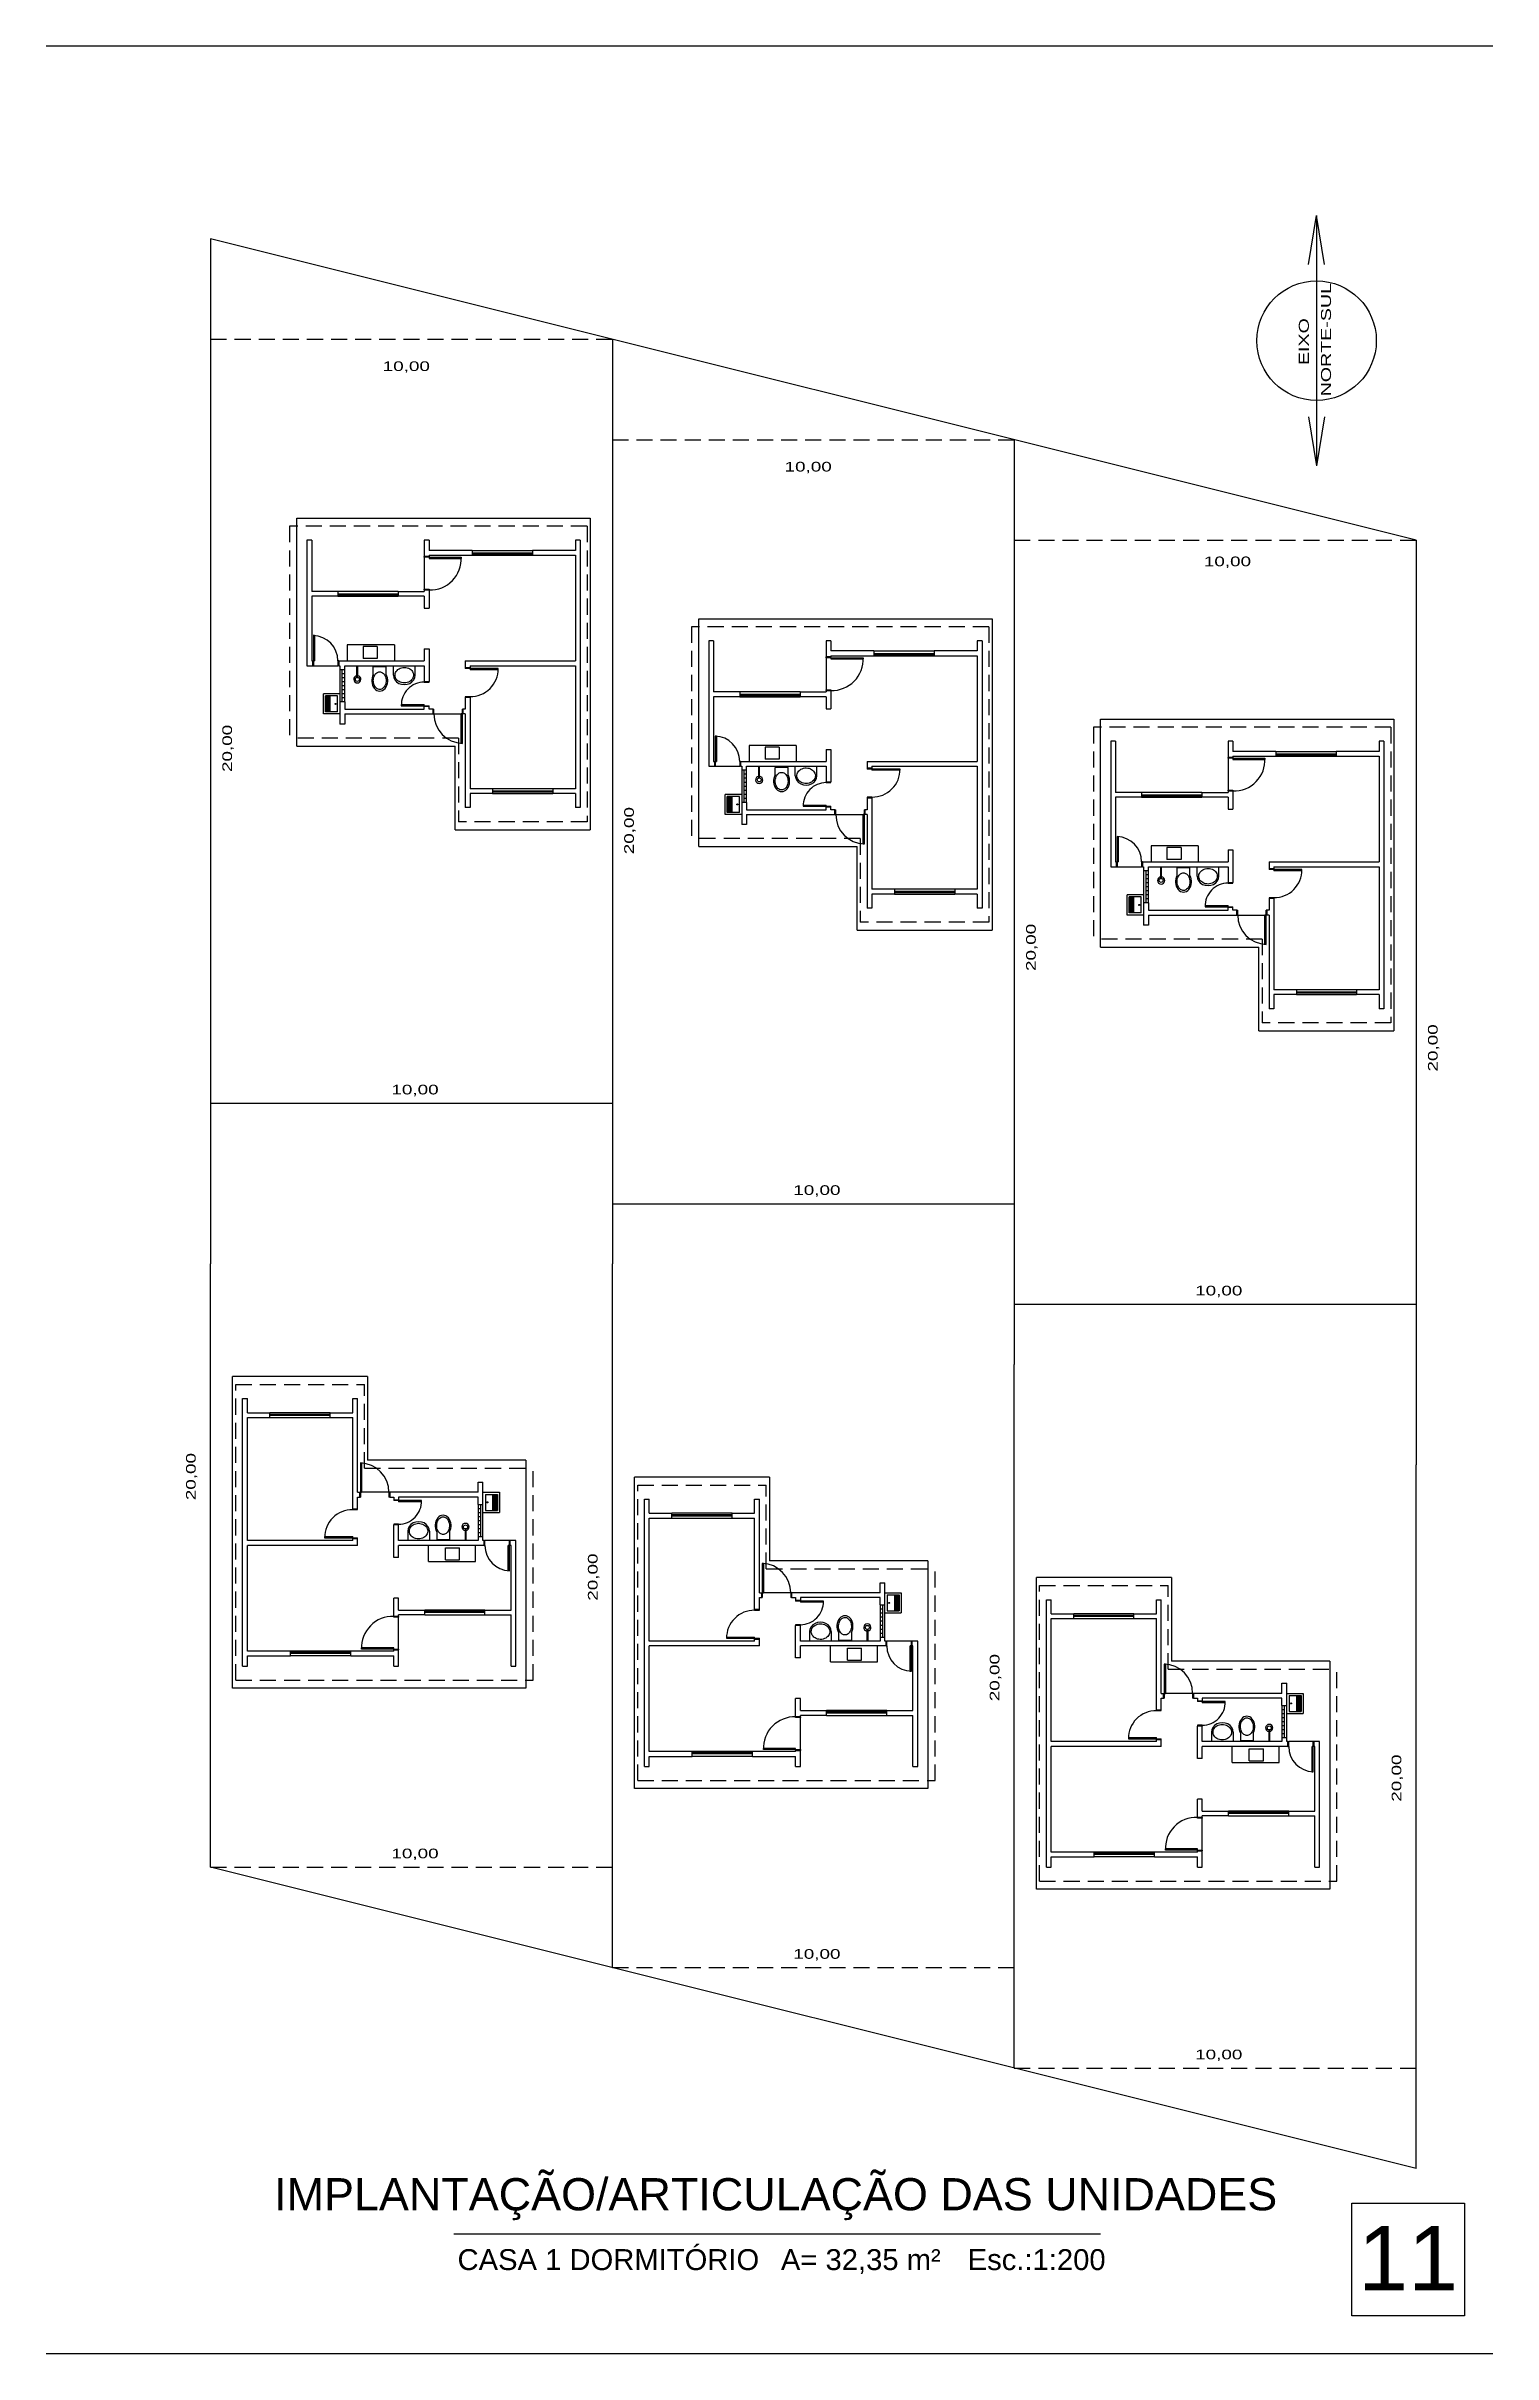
# Model space of a CAD drawing. Header units: millimetres. Extents: x 379 to 8329, y 269 to 4802.
# Drawn here: x 379 to 1279, y 269 to 1704 of the extents above; entities that cross this region are included whole.
import ezdxf

# ---------------------------------------------------------------- set-up
doc = ezdxf.new("R2010")
doc.units = ezdxf.units.MM
doc.header["$LTSCALE"] = 20
doc.header["$MEASUREMENT"] = 0
doc.linetypes.add('DASHED', pattern=[0.75, 0.5, -0.25])
for name, color, linetype in [('1', 7, 'Continuous'), ('Cotas', 7, 'Continuous'), ('Texto', 2, 'Continuous')]:
    doc.layers.add(name, color=color, linetype=linetype)
doc.styles.add('REGUA100', font='arial.ttf', dxfattribs={"width": 1.4})
doc.styles.add('Textos Gd.', font='arial.ttf', dxfattribs={"height": 0.15})

msp = doc.modelspace()

# ---------------------------------------------------------------- texts
at = {"layer": '1', "color": 2, "style": 'REGUA100', "width": 1.4}
for s, p in [('NORTE-SUL', (1178.433, 1485.827)), ('EIXO', (1164.641, 1505.304))]:
    msp.add_text(s, height=6.24, rotation=90, dxfattribs=at).set_placement(p)
at = {"layer": '1', "color": 0, "style": 'REGUA100', "width": 1.4}
for p in [(588.493, 1501.613), (838.493, 1439.113), (1099.322, 1380.22), (593.907, 1051.777), (843.907, 989.277), (1093.907, 926.777), (593.907, 576.777), (843.907, 514.277), (1093.907, 451.777)]:
    msp.add_text('10,00', height=6, dxfattribs=at).set_placement(p)
for p in [(494.737, 1252.239), (744.737, 1201.117), (994.737, 1128.503), (1244.737, 1066.003), (472.145, 799.431), (722.145, 736.931), (972.145, 674.431), (1222.145, 611.931)]:
    msp.add_text('20,00', height=6, rotation=90, dxfattribs=at).set_placement(p)
at = {"layer": 'Texto', "color": 3, "style": 'Textos Gd.'}
for s, height, p in [('IMPLANTAÇÃO/ARTICULAÇÃO DAS UNIDADES', 20, (520.942, 357.875)), ('11', 40, (1195.307, 308.101))]:
    msp.add_text(s, height=height, dxfattribs=at).set_placement(p)
at = {"layer": 'Texto', "color": 2, "style": 'Textos Gd.'}
for s, p in [('CASA 1 DORMITÓRIO', (635.043, 320.709)), ('A= 32,35 m²', (836.192, 320.709)), ('Esc.:1:200', (952.41, 320.709))]:
    msp.add_text(s, height=13, dxfattribs=at).set_placement(p)

# ---------------------------------------------------------------- linework, layer by layer
at = {"color": 1}
msp.add_line((632.774, 343.188), (1035.073, 343.188), dxfattribs=at)
at = {"layer": '1', "color": 1}
for p, q in [((1279.109, 1703.615), (379.109, 1703.615)), ((535.104, 1268.333), (535.104, 1410.083)), ((717.604, 1410.083), (717.604, 1216.333)), ((541.354, 1396.333), (541.354, 1318.333)), ((544.354, 1396.333), (544.354, 1364.583)), ((617.354, 1396.333), (614.354, 1396.333)), ((711.354, 1396.333), (708.354, 1396.333)), ((708.354, 1396.333), (708.354, 1390.083)), ((711.354, 1396.333), (711.354, 1230.083)), ((614.354, 1386.82), (614.354, 1365.945)), ((614.354, 1385.833), (614.354, 1386.333)), ((617.354, 1385.833), (614.354, 1385.833)), ((617.354, 1385.833), (617.354, 1386.333)), ((617.354, 1385.833), (617.354, 1385.083)), ((617.354, 1385.833), (637.354, 1385.833)), ((617.354, 1385.083), (637.341, 1385.083)), ((637.341, 1385.083), (637.354, 1385.833)), ((637.354, 1385.833), (637.354, 1385.083)), ((644.104, 1390.083), (681.604, 1390.083)), ((708.354, 1390.083), (681.604, 1390.083)), ((708.354, 1387.083), (708.354, 1321.333)), ((560.604, 1364.583), (544.354, 1364.583)), ((598.104, 1364.583), (560.604, 1364.583)), ((598.104, 1364.583), (614.354, 1364.583)), ((614.354, 1365.445), (614.354, 1364.583)), ((617.354, 1365.445), (617.354, 1354.083)), ((544.354, 1361.583), (544.354, 1321.333)), ((560.604, 1361.583), (544.354, 1361.583)), ((560.604, 1363.083), (598.104, 1363.083)), ((560.604, 1362.333), (598.104, 1362.333)), ((560.604, 1361.583), (598.104, 1361.583)), ((614.354, 1361.583), (598.104, 1361.583)), ((614.354, 1354.083), (617.354, 1354.083)), ((546.104, 1337.043), (545.354, 1337.082)), ((545.354, 1337.082), (545.354, 1321.333)), ((546.104, 1337.043), (546.104, 1321.333)), ((785.104, 1205.833), (785.104, 1347.583)), ((967.604, 1347.583), (967.604, 1153.833)), ((544.354, 1321.333), (545.354, 1321.333)), ((544.854, 1321.333), (545.354, 1321.333)), ((545.354, 1321.333), (546.104, 1321.333)), ((561.104, 1321.333), (614.354, 1321.333)), ((595.729, 1331.333), (566.479, 1331.333)), ((566.479, 1331.333), (566.479, 1321.333)), ((576.354, 1330.295), (576.354, 1322.795)), ((585.104, 1330.295), (576.354, 1330.295)), ((585.104, 1322.795), (576.354, 1322.795)), ((585.104, 1330.295), (585.104, 1322.795)), ((595.729, 1331.333), (595.729, 1321.333)), ((614.354, 1328.833), (617.354, 1328.833)), ((614.354, 1328.833), (614.354, 1321.333)), ((617.354, 1328.833), (617.354, 1308.639)), ((639.854, 1321.333), (708.354, 1321.333)), ((791.354, 1333.833), (791.354, 1255.833)), ((794.354, 1333.833), (794.354, 1302.083)), ((867.354, 1333.833), (864.354, 1333.833)), ((864.354, 1324.32), (864.354, 1303.445)), ((864.354, 1323.333), (864.354, 1323.833)), ((867.354, 1323.333), (864.354, 1323.333)), ((867.354, 1323.333), (867.354, 1323.833)), ((867.354, 1323.333), (887.354, 1323.333)), ((867.354, 1323.333), (867.354, 1322.583)), ((867.354, 1322.583), (887.341, 1322.583)), ((887.341, 1322.583), (887.354, 1323.333)), ((887.354, 1323.333), (887.354, 1322.583)), ((894.104, 1327.583), (931.604, 1327.583)), ((958.354, 1327.583), (931.604, 1327.583)), ((958.354, 1333.833), (958.354, 1327.583)), ((961.354, 1333.833), (958.354, 1333.833)), ((958.354, 1324.583), (958.354, 1258.833)), ((961.354, 1333.833), (961.354, 1167.583)), ((541.354, 1318.333), (545.354, 1318.333)), ((545.354, 1318.333), (560.604, 1318.333)), ((561.104, 1318.333), (561.854, 1318.333)), ((561.854, 1318.333), (561.854, 1315.833)), ((561.854, 1315.833), (561.854, 1295.833)), ((563.354, 1295.833), (563.354, 1315.833)), ((564.854, 1313.333), (563.354, 1313.333)), ((564.854, 1310.833), (563.354, 1310.833)), ((564.854, 1308.333), (563.354, 1308.333)), ((564.854, 1318.333), (614.354, 1318.333)), ((564.854, 1295.833), (564.854, 1315.833)), ((572.477, 1311.087), (572.477, 1318.333)), ((572.977, 1311.087), (572.977, 1318.333)), ((590.65, 1317.66), (582.65, 1317.66)), ((582.65, 1312.945), (582.65, 1317.66)), ((590.65, 1312.945), (590.65, 1317.66)), ((595.154, 1312.458), (595.154, 1318.333)), ((608.654, 1312.458), (608.654, 1318.333)), ((614.354, 1318.333), (614.354, 1308.639)), ((639.854, 1317.083), (639.854, 1316.583)), ((642.854, 1318.333), (708.354, 1318.333)), ((642.854, 1317.083), (642.854, 1316.583)), ((660.354, 1316.583), (642.854, 1316.583)), ((642.854, 1316.583), (642.854, 1315.833)), ((660.354, 1315.833), (642.854, 1315.833)), ((660.354, 1315.833), (660.354, 1316.583)), ((708.354, 1318.333), (708.354, 1241.833)), ((561.854, 1300.833), (551.604, 1300.833)), ((551.604, 1288.333), (551.604, 1300.833)), ((560.354, 1299.583), (552.854, 1299.583)), ((552.854, 1289.583), (552.854, 1299.583)), ((553.604, 1289.583), (553.604, 1299.583)), ((554.354, 1289.583), (554.354, 1299.583)), ((555.104, 1289.583), (555.104, 1299.583)), ((555.854, 1289.583), (555.854, 1299.583)), ((560.354, 1289.583), (560.354, 1299.583)), ((561.854, 1295.833), (561.854, 1288.333)), ((564.854, 1305.833), (563.354, 1305.833)), ((564.854, 1303.333), (563.354, 1303.333)), ((564.854, 1300.833), (563.354, 1300.833)), ((564.854, 1298.333), (563.354, 1298.333)), ((564.854, 1295.833), (564.854, 1291.333)), ((600.064, 1294.151), (600.048, 1293.458)), ((600.048, 1293.458), (614.354, 1293.458)), ((600.064, 1294.151), (614.354, 1294.151)), ((614.354, 1293.401), (614.354, 1294.151)), ((614.354, 1293.458), (614.354, 1292.958)), ((617.354, 1292.958), (614.354, 1292.958)), ((642.854, 1299.083), (639.854, 1299.083)), ((639.854, 1298.583), (639.854, 1291.333)), ((642.854, 1298.583), (639.854, 1298.583)), ((642.854, 1298.583), (642.854, 1241.833)), ((810.604, 1302.083), (794.354, 1302.083)), ((810.604, 1299.083), (794.354, 1299.083)), ((794.354, 1299.083), (794.354, 1258.833)), ((848.104, 1302.083), (810.604, 1302.083)), ((810.604, 1300.583), (848.104, 1300.583)), ((810.604, 1299.833), (848.104, 1299.833)), ((810.604, 1299.083), (848.104, 1299.083)), ((848.104, 1302.083), (864.354, 1302.083)), ((864.354, 1299.083), (848.104, 1299.083)), ((864.354, 1302.945), (864.354, 1302.083)), ((864.354, 1291.583), (867.354, 1291.583)), ((867.354, 1302.945), (867.354, 1291.583)), ((561.854, 1288.333), (551.604, 1288.333)), ((560.354, 1289.583), (552.854, 1289.583)), ((561.854, 1291.333), (561.854, 1282.083)), ((564.854, 1282.083), (561.854, 1282.083)), ((564.854, 1291.333), (614.354, 1291.333)), ((564.854, 1288.333), (564.854, 1282.083)), ((564.854, 1288.333), (619.854, 1288.333)), ((619.854, 1291.333), (617.354, 1291.333)), ((620.354, 1288.333), (637.354, 1288.333)), ((637.354, 1270.099), (637.354, 1288.333)), ((638.104, 1288.333), (637.354, 1288.333)), ((638.104, 1270.083), (638.104, 1288.333)), ((638.604, 1288.333), (638.104, 1288.333)), ((639.854, 1291.333), (638.604, 1291.333)), ((639.854, 1288.333), (638.604, 1288.333)), ((639.854, 1288.333), (639.854, 1230.083)), ((1035.104, 1143.333), (1035.104, 1285.083)), ((1217.604, 1285.083), (1217.604, 1091.333)), ((535.104, 1268.333), (633.604, 1268.333)), ((633.604, 1216.333), (633.604, 1268.333)), ((637.354, 1270.099), (638.104, 1270.083)), ((639.854, 1268.333), (639.854, 1230.083)), ((795.354, 1274.582), (795.354, 1258.833)), ((796.104, 1274.543), (795.354, 1274.582)), ((796.104, 1274.543), (796.104, 1258.833)), ((816.479, 1268.833), (816.479, 1258.833)), ((845.729, 1268.833), (816.479, 1268.833)), ((835.104, 1267.795), (826.354, 1267.795)), ((826.354, 1267.795), (826.354, 1260.295)), ((835.104, 1267.795), (835.104, 1260.295)), ((845.729, 1268.833), (845.729, 1258.833)), ((864.354, 1266.333), (864.354, 1258.833)), ((864.354, 1266.333), (867.354, 1266.333)), ((867.354, 1266.333), (867.354, 1246.139)), ((1041.354, 1271.333), (1041.354, 1193.333)), ((1044.354, 1271.333), (1044.354, 1239.583)), ((1117.354, 1271.333), (1114.354, 1271.333)), ((1144.104, 1265.083), (1181.604, 1265.083)), ((1208.354, 1265.083), (1181.604, 1265.083)), ((1211.354, 1271.333), (1208.354, 1271.333)), ((1208.354, 1271.333), (1208.354, 1265.083)), ((1211.354, 1271.333), (1211.354, 1105.083)), ((791.354, 1255.833), (795.354, 1255.833)), ((794.354, 1258.833), (795.354, 1258.833)), ((794.854, 1258.833), (795.354, 1258.833)), ((795.354, 1258.833), (796.104, 1258.833)), ((795.354, 1255.833), (810.604, 1255.833)), ((811.104, 1258.833), (864.354, 1258.833)), ((811.104, 1255.833), (811.854, 1255.833)), ((811.854, 1255.833), (811.854, 1253.333)), ((811.854, 1253.333), (811.854, 1233.333)), ((813.354, 1233.333), (813.354, 1253.333)), ((814.854, 1250.833), (813.354, 1250.833)), ((814.854, 1255.833), (864.354, 1255.833)), ((814.854, 1233.333), (814.854, 1253.333)), ((822.477, 1248.587), (822.477, 1255.833)), ((822.977, 1248.587), (822.977, 1255.833)), ((835.104, 1260.295), (826.354, 1260.295)), ((832.65, 1250.445), (832.65, 1255.16)), ((840.65, 1255.16), (832.65, 1255.16)), ((840.65, 1250.445), (840.65, 1255.16)), ((845.154, 1249.958), (845.154, 1255.833)), ((858.654, 1249.958), (858.654, 1255.833)), ((864.354, 1255.833), (864.354, 1246.139)), ((889.854, 1258.833), (958.354, 1258.833)), ((889.854, 1254.583), (889.854, 1254.083)), ((892.854, 1255.833), (958.354, 1255.833)), ((892.854, 1254.583), (892.854, 1254.083)), ((892.854, 1254.083), (892.854, 1253.333)), ((910.354, 1254.083), (892.854, 1254.083)), ((910.354, 1253.333), (892.854, 1253.333)), ((910.354, 1253.333), (910.354, 1254.083)), ((958.354, 1255.833), (958.354, 1179.333)), ((1114.354, 1261.82), (1114.354, 1240.945)), ((1114.354, 1260.833), (1114.354, 1261.333)), ((1117.354, 1260.833), (1114.354, 1260.833)), ((1117.354, 1260.833), (1117.354, 1261.333)), ((1117.354, 1260.833), (1117.354, 1260.083)), ((1117.354, 1260.833), (1137.354, 1260.833)), ((1117.354, 1260.083), (1137.341, 1260.083)), ((1137.341, 1260.083), (1137.354, 1260.833)), ((1137.354, 1260.833), (1137.354, 1260.083)), ((1208.354, 1262.083), (1208.354, 1196.333)), ((656.854, 1241.833), (642.854, 1241.833)), ((642.854, 1238.833), (642.854, 1230.083)), ((656.854, 1238.833), (642.854, 1238.833)), ((694.354, 1241.833), (656.854, 1241.833)), ((656.854, 1241.833), (656.854, 1238.833)), ((694.354, 1240.395), (656.854, 1240.395)), ((694.354, 1239.645), (656.854, 1239.645)), ((656.854, 1238.833), (694.354, 1238.833)), ((708.354, 1241.833), (694.354, 1241.833)), ((694.354, 1241.833), (694.354, 1238.833)), ((708.354, 1238.833), (694.354, 1238.833)), ((708.354, 1238.833), (708.354, 1230.083)), ((801.604, 1225.833), (801.604, 1238.333)), ((811.854, 1238.333), (801.604, 1238.333)), ((802.854, 1227.083), (802.854, 1237.083)), ((810.354, 1237.083), (802.854, 1237.083)), ((803.604, 1227.083), (803.604, 1237.083)), ((804.354, 1227.083), (804.354, 1237.083)), ((805.104, 1227.083), (805.104, 1237.083)), ((805.854, 1227.083), (805.854, 1237.083)), ((810.354, 1227.083), (810.354, 1237.083)), ((814.854, 1248.333), (813.354, 1248.333)), ((814.854, 1245.833), (813.354, 1245.833)), ((814.854, 1243.333), (813.354, 1243.333)), ((814.854, 1240.833), (813.354, 1240.833)), ((814.854, 1238.333), (813.354, 1238.333)), ((814.854, 1235.833), (813.354, 1235.833)), ((892.854, 1236.583), (889.854, 1236.583)), ((892.854, 1236.083), (889.854, 1236.083)), ((889.854, 1236.083), (889.854, 1228.833)), ((892.854, 1236.083), (892.854, 1179.333)), ((1060.604, 1239.583), (1044.354, 1239.583)), ((1044.354, 1236.583), (1044.354, 1196.333)), ((1060.604, 1236.583), (1044.354, 1236.583)), ((1098.104, 1239.583), (1060.604, 1239.583)), ((1060.604, 1238.083), (1098.104, 1238.083)), ((1060.604, 1237.333), (1098.104, 1237.333)), ((1060.604, 1236.583), (1098.104, 1236.583)), ((1098.104, 1239.583), (1114.354, 1239.583)), ((1114.354, 1236.583), (1098.104, 1236.583)), ((1114.354, 1240.445), (1114.354, 1239.583)), ((1117.354, 1240.445), (1117.354, 1229.083)), ((642.854, 1230.083), (639.854, 1230.083)), ((711.354, 1230.083), (708.354, 1230.083)), ((811.854, 1225.833), (801.604, 1225.833)), ((810.354, 1227.083), (802.854, 1227.083)), ((811.854, 1233.333), (811.854, 1225.833)), ((811.854, 1228.833), (811.854, 1219.583)), ((814.854, 1233.333), (814.854, 1228.833)), ((814.854, 1228.833), (864.354, 1228.833)), ((814.854, 1225.833), (869.854, 1225.833)), ((814.854, 1225.833), (814.854, 1219.583)), ((850.064, 1231.651), (850.048, 1230.958)), ((850.048, 1230.958), (864.354, 1230.958)), ((850.064, 1231.651), (864.354, 1231.651)), ((864.354, 1230.901), (864.354, 1231.651)), ((864.354, 1230.958), (864.354, 1230.458)), ((867.354, 1230.458), (864.354, 1230.458)), ((869.854, 1228.833), (867.354, 1228.833)), ((870.354, 1225.833), (887.354, 1225.833)), ((888.104, 1225.833), (887.354, 1225.833)), ((887.354, 1207.599), (887.354, 1225.833)), ((888.604, 1225.833), (888.104, 1225.833)), ((888.104, 1207.583), (888.104, 1225.833)), ((889.854, 1228.833), (888.604, 1228.833)), ((889.854, 1225.833), (888.604, 1225.833)), ((889.854, 1225.833), (889.854, 1167.583)), ((1114.354, 1229.083), (1117.354, 1229.083)), ((633.604, 1216.333), (717.604, 1216.333)), ((785.104, 1205.833), (883.604, 1205.833)), ((814.854, 1219.583), (811.854, 1219.583)), ((883.604, 1153.833), (883.604, 1205.833)), ((887.354, 1207.599), (888.104, 1207.583)), ((889.854, 1205.833), (889.854, 1167.583)), ((1046.104, 1212.043), (1045.354, 1212.082)), ((1045.354, 1212.082), (1045.354, 1196.333)), ((1046.104, 1212.043), (1046.104, 1196.333)), ((1095.729, 1206.333), (1066.479, 1206.333)), ((1066.479, 1206.333), (1066.479, 1196.333)), ((1095.729, 1206.333), (1095.729, 1196.333)), ((1041.354, 1193.333), (1045.354, 1193.333)), ((1044.354, 1196.333), (1045.354, 1196.333)), ((1044.854, 1196.333), (1045.354, 1196.333)), ((1045.354, 1196.333), (1046.104, 1196.333)), ((1045.354, 1193.333), (1060.604, 1193.333)), ((1061.104, 1196.333), (1114.354, 1196.333)), ((1061.104, 1193.333), (1061.854, 1193.333)), ((1061.854, 1193.333), (1061.854, 1190.833)), ((1064.854, 1193.333), (1114.354, 1193.333)), ((1072.477, 1186.087), (1072.477, 1193.333)), ((1072.977, 1186.087), (1072.977, 1193.333)), ((1076.354, 1205.295), (1076.354, 1197.795)), ((1085.104, 1205.295), (1076.354, 1205.295)), ((1085.104, 1197.795), (1076.354, 1197.795)), ((1090.65, 1192.66), (1082.65, 1192.66)), ((1082.65, 1187.945), (1082.65, 1192.66)), ((1085.104, 1205.295), (1085.104, 1197.795)), ((1090.65, 1187.945), (1090.65, 1192.66)), ((1095.154, 1187.458), (1095.154, 1193.333)), ((1108.654, 1187.458), (1108.654, 1193.333)), ((1114.354, 1203.833), (1117.354, 1203.833)), ((1114.354, 1203.833), (1114.354, 1196.333)), ((1114.354, 1193.333), (1114.354, 1183.639)), ((1117.354, 1203.833), (1117.354, 1183.639)), ((1139.854, 1196.333), (1208.354, 1196.333)), ((1139.854, 1192.083), (1139.854, 1191.583)), ((1142.854, 1193.333), (1208.354, 1193.333)), ((1142.854, 1192.083), (1142.854, 1191.583)), ((1160.354, 1191.583), (1142.854, 1191.583)), ((1142.854, 1191.583), (1142.854, 1190.833)), ((1160.354, 1190.833), (1160.354, 1191.583)), ((1208.354, 1193.333), (1208.354, 1116.833)), ((906.854, 1179.333), (892.854, 1179.333)), ((906.854, 1179.333), (906.854, 1176.333)), ((944.354, 1179.333), (906.854, 1179.333)), ((944.354, 1177.895), (906.854, 1177.895)), ((944.354, 1177.145), (906.854, 1177.145)), ((944.354, 1179.333), (944.354, 1176.333)), ((958.354, 1179.333), (944.354, 1179.333)), ((1061.854, 1190.833), (1061.854, 1170.833)), ((1063.354, 1170.833), (1063.354, 1190.833)), ((1064.854, 1188.333), (1063.354, 1188.333)), ((1064.854, 1185.833), (1063.354, 1185.833)), ((1064.854, 1183.333), (1063.354, 1183.333)), ((1064.854, 1180.833), (1063.354, 1180.833)), ((1064.854, 1178.333), (1063.354, 1178.333)), ((1064.854, 1170.833), (1064.854, 1190.833)), ((1160.354, 1190.833), (1142.854, 1190.833)), ((892.854, 1167.583), (889.854, 1167.583)), ((906.854, 1176.333), (892.854, 1176.333)), ((892.854, 1176.333), (892.854, 1167.583)), ((906.854, 1176.333), (944.354, 1176.333)), ((958.354, 1176.333), (944.354, 1176.333)), ((958.354, 1176.333), (958.354, 1167.583)), ((961.354, 1167.583), (958.354, 1167.583)), ((1061.854, 1175.833), (1051.604, 1175.833)), ((1051.604, 1163.333), (1051.604, 1175.833)), ((1061.854, 1163.333), (1051.604, 1163.333)), ((1060.354, 1174.583), (1052.854, 1174.583)), ((1052.854, 1164.583), (1052.854, 1174.583)), ((1060.354, 1164.583), (1052.854, 1164.583)), ((1053.604, 1164.583), (1053.604, 1174.583)), ((1054.354, 1164.583), (1054.354, 1174.583)), ((1055.104, 1164.583), (1055.104, 1174.583)), ((1055.854, 1164.583), (1055.854, 1174.583)), ((1060.354, 1164.583), (1060.354, 1174.583)), ((1061.854, 1170.833), (1061.854, 1163.333)), ((1061.854, 1166.333), (1061.854, 1157.083)), ((1064.854, 1175.833), (1063.354, 1175.833)), ((1064.854, 1173.333), (1063.354, 1173.333)), ((1064.854, 1170.833), (1064.854, 1166.333)), ((1064.854, 1166.333), (1114.354, 1166.333)), ((1064.854, 1163.333), (1064.854, 1157.083)), ((1064.854, 1163.333), (1119.854, 1163.333)), ((1100.064, 1169.151), (1100.048, 1168.458)), ((1100.048, 1168.458), (1114.354, 1168.458)), ((1100.064, 1169.151), (1114.354, 1169.151)), ((1114.354, 1168.401), (1114.354, 1169.151)), ((1114.354, 1168.458), (1114.354, 1167.958)), ((1117.354, 1167.958), (1114.354, 1167.958)), ((1119.854, 1166.333), (1117.354, 1166.333)), ((1120.354, 1163.333), (1137.354, 1163.333)), ((1137.354, 1145.099), (1137.354, 1163.333)), ((1138.104, 1163.333), (1137.354, 1163.333)), ((1138.104, 1145.083), (1138.104, 1163.333)), ((1138.604, 1163.333), (1138.104, 1163.333)), ((1139.854, 1166.333), (1138.604, 1166.333)), ((1139.854, 1163.333), (1138.604, 1163.333)), ((1142.854, 1174.083), (1139.854, 1174.083)), ((1139.854, 1173.583), (1139.854, 1166.333)), ((1142.854, 1173.583), (1139.854, 1173.583)), ((1139.854, 1163.333), (1139.854, 1105.083)), ((1142.854, 1173.583), (1142.854, 1116.833)), ((883.604, 1153.833), (967.604, 1153.833)), ((1064.854, 1157.083), (1061.854, 1157.083)), ((1035.104, 1143.333), (1133.604, 1143.333)), ((1133.604, 1091.333), (1133.604, 1143.333)), ((1137.354, 1145.099), (1138.104, 1145.083)), ((1139.854, 1143.333), (1139.854, 1105.083)), ((1142.854, 1105.083), (1139.854, 1105.083)), ((1156.854, 1116.833), (1142.854, 1116.833)), ((1142.854, 1113.833), (1142.854, 1105.083)), ((1156.854, 1113.833), (1142.854, 1113.833)), ((1194.354, 1116.833), (1156.854, 1116.833)), ((1156.854, 1116.833), (1156.854, 1113.833)), ((1194.354, 1115.395), (1156.854, 1115.395)), ((1194.354, 1114.645), (1156.854, 1114.645)), ((1156.854, 1113.833), (1194.354, 1113.833)), ((1208.354, 1116.833), (1194.354, 1116.833)), ((1194.354, 1116.833), (1194.354, 1113.833)), ((1208.354, 1113.833), (1194.354, 1113.833)), ((1208.354, 1113.833), (1208.354, 1105.083)), ((1211.354, 1105.083), (1208.354, 1105.083)), ((1133.604, 1091.333), (1217.604, 1091.333)), ((579.104, 876.333), (495.104, 876.333)), ((495.104, 682.583), (495.104, 876.333)), ((579.104, 876.333), (579.104, 824.333)), ((501.354, 696.333), (501.354, 862.583)), ((501.354, 862.583), (504.354, 862.583)), ((504.354, 853.833), (504.354, 862.583)), ((569.854, 853.833), (569.854, 862.583)), ((569.854, 862.583), (572.854, 862.583)), ((572.854, 804.333), (572.854, 862.583)), ((572.854, 824.333), (572.854, 862.583)), ((504.354, 853.833), (518.354, 853.833)), ((504.354, 774.333), (504.354, 850.833)), ((504.354, 850.833), (518.354, 850.833)), ((518.354, 850.833), (518.354, 853.833)), ((555.854, 853.833), (518.354, 853.833)), ((518.354, 853.02), (555.854, 853.02)), ((518.354, 852.27), (555.854, 852.27)), ((518.354, 850.833), (555.854, 850.833)), ((555.854, 850.833), (555.854, 853.833)), ((555.854, 853.833), (569.854, 853.833)), ((555.854, 850.833), (569.854, 850.833)), ((569.854, 794.083), (569.854, 850.833)), ((574.604, 822.583), (574.604, 804.333)), ((575.354, 822.567), (574.604, 822.583)), ((575.354, 822.567), (575.354, 804.333)), ((677.604, 824.333), (579.104, 824.333)), ((677.604, 824.333), (677.604, 682.583)), ((572.854, 804.333), (574.104, 804.333)), ((574.104, 804.333), (574.604, 804.333)), ((574.604, 804.333), (575.354, 804.333)), ((592.354, 804.333), (575.354, 804.333)), ((647.854, 804.333), (592.854, 804.333)), ((647.854, 804.333), (647.854, 810.583)), ((647.854, 810.583), (650.854, 810.583)), ((650.854, 801.333), (650.854, 810.583)), ((650.854, 796.833), (650.854, 804.333)), ((650.854, 804.333), (661.104, 804.333)), ((661.104, 804.333), (661.104, 791.833)), ((745.104, 620.083), (745.104, 813.833)), ((829.104, 813.833), (745.104, 813.833)), ((829.104, 813.833), (829.104, 761.833)), ((569.854, 794.083), (572.854, 794.083)), ((569.854, 793.583), (572.854, 793.583)), ((572.854, 794.083), (572.854, 801.333)), ((572.854, 801.333), (574.104, 801.333)), ((592.854, 801.333), (595.354, 801.333)), ((595.354, 799.708), (598.354, 799.708)), ((647.854, 801.333), (598.354, 801.333)), ((598.354, 799.208), (598.354, 799.708)), ((598.354, 799.264), (598.354, 798.514)), ((612.661, 799.208), (598.354, 799.208)), ((612.645, 798.514), (598.354, 798.514)), ((612.645, 798.514), (612.661, 799.208)), ((647.854, 796.833), (647.854, 801.333)), ((647.854, 796.833), (647.854, 776.833)), ((647.854, 794.333), (649.354, 794.333)), ((647.854, 791.833), (649.354, 791.833)), ((647.854, 789.333), (649.354, 789.333)), ((649.354, 796.833), (649.354, 776.833)), ((650.854, 776.833), (650.854, 796.833)), ((650.854, 791.833), (661.104, 791.833)), ((652.354, 803.083), (652.354, 793.083)), ((652.354, 803.083), (659.854, 803.083)), ((652.354, 793.083), (659.854, 793.083)), ((656.854, 803.083), (656.854, 793.083)), ((657.604, 803.083), (657.604, 793.083)), ((658.354, 803.083), (658.354, 793.083)), ((659.104, 803.083), (659.104, 793.083)), ((659.854, 803.083), (659.854, 793.083)), ((751.354, 800.083), (754.354, 800.083)), ((751.354, 633.833), (751.354, 800.083)), ((754.354, 791.333), (754.354, 800.083)), ((754.354, 791.333), (768.354, 791.333)), ((805.854, 791.333), (768.354, 791.333)), ((768.354, 788.333), (768.354, 791.333)), ((768.354, 790.52), (805.854, 790.52)), ((768.354, 789.77), (805.854, 789.77)), ((805.854, 791.333), (819.854, 791.333)), ((805.854, 788.333), (805.854, 791.333)), ((819.854, 800.083), (822.854, 800.083)), ((819.854, 791.333), (819.854, 800.083)), ((822.854, 761.833), (822.854, 800.083)), ((822.854, 741.833), (822.854, 800.083)), ((552.354, 776.833), (569.854, 776.833)), ((552.354, 776.833), (552.354, 776.083)), ((552.354, 776.083), (569.854, 776.083)), ((569.854, 776.083), (569.854, 776.833)), ((569.854, 775.583), (569.854, 776.083)), ((572.854, 775.583), (572.854, 776.083)), ((595.354, 763.833), (595.354, 784.026)), ((598.354, 774.333), (598.354, 784.026)), ((604.055, 780.208), (604.055, 774.333)), ((617.555, 780.208), (617.555, 774.333)), ((622.059, 779.72), (622.059, 775.005)), ((622.059, 775.005), (630.059, 775.005)), ((630.059, 779.72), (630.059, 775.005)), ((639.732, 781.578), (639.732, 774.333)), ((640.232, 781.578), (640.232, 774.333)), ((647.854, 786.833), (649.354, 786.833)), ((647.854, 784.333), (649.354, 784.333)), ((647.854, 781.833), (649.354, 781.833)), ((647.854, 779.333), (649.354, 779.333)), ((650.854, 774.333), (650.854, 776.833)), ((754.354, 788.333), (768.354, 788.333)), ((754.354, 711.833), (754.354, 788.333)), ((768.354, 788.333), (805.854, 788.333)), ((805.854, 788.333), (819.854, 788.333)), ((819.854, 731.583), (819.854, 788.333)), ((569.854, 774.333), (504.354, 774.333)), ((572.854, 771.333), (504.354, 771.333)), ((504.354, 705.583), (504.354, 771.333)), ((598.354, 763.833), (595.354, 763.833)), ((647.854, 774.333), (598.354, 774.333)), ((598.354, 763.833), (598.354, 771.333)), ((651.604, 771.333), (598.354, 771.333)), ((616.979, 761.333), (616.979, 771.333)), ((616.979, 761.333), (646.229, 761.333)), ((627.604, 769.871), (636.354, 769.871)), ((627.604, 762.371), (627.604, 769.871)), ((627.604, 762.371), (636.354, 762.371)), ((636.354, 762.371), (636.354, 769.871)), ((646.229, 761.333), (646.229, 771.333)), ((651.604, 774.333), (650.854, 774.333)), ((667.354, 774.333), (652.104, 774.333)), ((666.604, 755.622), (666.604, 771.333)), ((667.354, 771.333), (666.604, 771.333)), ((671.354, 774.333), (667.354, 774.333)), ((668.354, 771.333), (667.354, 771.333)), ((667.354, 755.584), (667.354, 771.333)), ((667.854, 771.333), (667.354, 771.333)), ((668.354, 731.083), (668.354, 771.333)), ((671.354, 696.333), (671.354, 774.333)), ((927.604, 761.833), (829.104, 761.833)), ((927.604, 761.833), (927.604, 620.083)), ((666.604, 755.622), (667.354, 755.584)), ((825.354, 760.067), (824.604, 760.083)), ((824.604, 760.083), (824.604, 741.833)), ((825.354, 760.067), (825.354, 741.833)), ((897.854, 748.083), (900.854, 748.083)), ((897.854, 741.833), (897.854, 748.083)), ((900.854, 738.833), (900.854, 748.083)), ((1079.104, 751.333), (995.104, 751.333)), ((995.104, 557.583), (995.104, 751.333)), ((1079.104, 751.333), (1079.104, 699.333)), ((595.354, 727.22), (595.354, 738.583)), ((598.354, 738.583), (595.354, 738.583)), ((822.854, 741.833), (824.104, 741.833)), ((822.854, 738.833), (824.104, 738.833)), ((822.854, 731.583), (822.854, 738.833)), ((824.104, 741.833), (824.604, 741.833)), ((824.604, 741.833), (825.354, 741.833)), ((842.354, 741.833), (825.354, 741.833)), ((897.854, 741.833), (842.854, 741.833)), ((842.854, 738.833), (845.354, 738.833)), ((845.354, 737.208), (848.354, 737.208)), ((897.854, 738.833), (848.354, 738.833)), ((848.354, 736.708), (848.354, 737.208)), ((848.354, 736.764), (848.354, 736.014)), ((862.661, 736.708), (848.354, 736.708)), ((862.645, 736.014), (848.354, 736.014)), ((862.645, 736.014), (862.661, 736.708)), ((897.854, 734.333), (897.854, 738.833)), ((897.854, 734.333), (897.854, 714.333)), ((899.354, 734.333), (899.354, 714.333)), ((900.854, 741.833), (911.104, 741.833)), ((900.854, 734.333), (900.854, 741.833)), ((900.854, 714.333), (900.854, 734.333)), ((902.354, 740.583), (909.854, 740.583)), ((902.354, 740.583), (902.354, 730.583)), ((906.854, 740.583), (906.854, 730.583)), ((907.604, 740.583), (907.604, 730.583)), ((908.354, 740.583), (908.354, 730.583)), ((909.104, 740.583), (909.104, 730.583)), ((909.854, 740.583), (909.854, 730.583)), ((911.104, 741.833), (911.104, 729.333)), ((1001.354, 571.333), (1001.354, 737.583)), ((1001.354, 737.583), (1004.354, 737.583)), ((1004.354, 728.833), (1004.354, 737.583)), ((1069.854, 728.833), (1069.854, 737.583)), ((1069.854, 737.583), (1072.854, 737.583)), ((1072.854, 679.333), (1072.854, 737.583)), ((1072.854, 699.333), (1072.854, 737.583)), ((598.354, 731.083), (614.604, 731.083)), ((614.604, 728.083), (598.354, 728.083)), ((598.354, 727.22), (598.354, 728.083)), ((598.354, 705.845), (598.354, 726.72)), ((652.104, 731.083), (614.604, 731.083)), ((652.104, 730.333), (614.604, 730.333)), ((652.104, 729.583), (614.604, 729.583)), ((614.604, 728.083), (652.104, 728.083)), ((652.104, 731.083), (668.354, 731.083)), ((652.104, 728.083), (668.354, 728.083)), ((668.354, 696.333), (668.354, 728.083)), ((819.854, 731.583), (822.854, 731.583)), ((819.854, 731.083), (822.854, 731.083)), ((845.354, 701.333), (845.354, 721.526)), ((848.354, 711.833), (848.354, 721.526)), ((854.055, 717.708), (854.055, 711.833)), ((867.555, 717.708), (867.555, 711.833)), ((889.732, 719.078), (889.732, 711.833)), ((890.232, 719.078), (890.232, 711.833)), ((897.854, 731.833), (899.354, 731.833)), ((897.854, 729.333), (899.354, 729.333)), ((897.854, 726.833), (899.354, 726.833)), ((897.854, 724.333), (899.354, 724.333)), ((897.854, 721.833), (899.354, 721.833)), ((897.854, 719.333), (899.354, 719.333)), ((900.854, 729.333), (911.104, 729.333)), ((902.354, 730.583), (909.854, 730.583)), ((1004.354, 728.833), (1018.354, 728.833)), ((1004.354, 649.333), (1004.354, 725.833)), ((1004.354, 725.833), (1018.354, 725.833)), ((1018.354, 725.833), (1018.354, 728.833)), ((1055.854, 728.833), (1018.354, 728.833)), ((1018.354, 728.02), (1055.854, 728.02)), ((1018.354, 727.27), (1055.854, 727.27)), ((1018.354, 725.833), (1055.854, 725.833)), ((1055.854, 725.833), (1055.854, 728.833)), ((1055.854, 728.833), (1069.854, 728.833)), ((1055.854, 725.833), (1069.854, 725.833)), ((1069.854, 669.083), (1069.854, 725.833)), ((575.368, 707.583), (575.354, 706.833)), ((575.354, 706.833), (575.354, 707.583)), ((595.354, 706.833), (575.354, 706.833)), ((595.354, 707.583), (575.368, 707.583)), ((595.354, 706.833), (595.354, 707.583)), ((595.354, 706.833), (595.354, 706.333)), ((595.354, 706.833), (598.354, 706.833)), ((598.354, 706.833), (598.354, 706.333)), ((819.854, 711.833), (754.354, 711.833)), ((754.354, 643.083), (754.354, 708.833)), ((822.854, 708.833), (754.354, 708.833)), ((802.354, 714.333), (802.354, 713.583)), ((802.354, 714.333), (819.854, 714.333)), ((802.354, 713.583), (819.854, 713.583)), ((819.854, 713.583), (819.854, 714.333)), ((819.854, 713.083), (819.854, 713.583)), ((822.854, 713.083), (822.854, 713.583)), ((897.854, 711.833), (848.354, 711.833)), ((901.604, 708.833), (848.354, 708.833)), ((848.354, 701.333), (848.354, 708.833)), ((866.979, 698.833), (866.979, 708.833)), ((872.059, 717.22), (872.059, 712.505)), ((872.059, 712.505), (880.059, 712.505)), ((877.604, 699.871), (877.604, 707.371)), ((877.604, 707.371), (886.354, 707.371)), ((880.059, 717.22), (880.059, 712.505)), ((886.354, 699.871), (886.354, 707.371)), ((896.229, 698.833), (896.229, 708.833)), ((897.854, 716.833), (899.354, 716.833)), ((900.854, 711.833), (900.854, 714.333)), ((901.604, 711.833), (900.854, 711.833)), ((917.354, 711.833), (902.104, 711.833)), ((917.354, 708.833), (916.604, 708.833)), ((916.604, 693.122), (916.604, 708.833)), ((921.354, 711.833), (917.354, 711.833)), ((917.854, 708.833), (917.354, 708.833)), ((917.354, 693.084), (917.354, 708.833)), ((918.354, 708.833), (917.354, 708.833)), ((918.354, 668.583), (918.354, 708.833)), ((921.354, 633.833), (921.354, 711.833)), ((501.354, 696.333), (504.354, 696.333)), ((504.354, 702.583), (531.104, 702.583)), ((504.354, 696.333), (504.354, 702.583)), ((568.604, 702.583), (531.104, 702.583)), ((595.354, 696.333), (598.354, 696.333)), ((848.354, 701.333), (845.354, 701.333)), ((866.979, 698.833), (896.229, 698.833)), ((877.604, 699.871), (886.354, 699.871)), ((916.604, 693.122), (917.354, 693.084)), ((1074.604, 697.583), (1074.604, 679.333)), ((1075.354, 697.567), (1074.604, 697.583)), ((1075.354, 697.567), (1075.354, 679.333)), ((1177.604, 699.333), (1079.104, 699.333)), ((1177.604, 699.333), (1177.604, 557.583)), ((848.354, 676.083), (845.354, 676.083)), ((845.354, 664.72), (845.354, 676.083)), ((1072.854, 679.333), (1074.104, 679.333)), ((1072.854, 669.083), (1072.854, 676.333)), ((1072.854, 676.333), (1074.104, 676.333)), ((1074.104, 679.333), (1074.604, 679.333)), ((1074.604, 679.333), (1075.354, 679.333)), ((1092.354, 679.333), (1075.354, 679.333)), ((1147.854, 679.333), (1092.854, 679.333)), ((1092.854, 676.333), (1095.354, 676.333)), ((1095.354, 674.708), (1098.354, 674.708)), ((1147.854, 676.333), (1098.354, 676.333)), ((1098.354, 674.208), (1098.354, 674.708)), ((1147.854, 679.333), (1147.854, 685.583)), ((1147.854, 685.583), (1150.854, 685.583)), ((1147.854, 671.833), (1147.854, 676.333)), ((1150.854, 676.333), (1150.854, 685.583)), ((1150.854, 671.833), (1150.854, 679.333)), ((1150.854, 679.333), (1161.104, 679.333)), ((1152.354, 678.083), (1152.354, 668.083)), ((1152.354, 678.083), (1159.854, 678.083)), ((1156.854, 678.083), (1156.854, 668.083)), ((1157.604, 678.083), (1157.604, 668.083)), ((1158.354, 678.083), (1158.354, 668.083)), ((1159.104, 678.083), (1159.104, 668.083)), ((1159.854, 678.083), (1159.854, 668.083)), ((1161.104, 679.333), (1161.104, 666.833)), ((848.354, 668.583), (864.604, 668.583)), ((848.354, 664.72), (848.354, 665.583)), ((864.604, 665.583), (848.354, 665.583)), ((848.354, 643.345), (848.354, 664.22)), ((902.104, 668.583), (864.604, 668.583)), ((902.104, 667.833), (864.604, 667.833)), ((902.104, 667.083), (864.604, 667.083)), ((864.604, 665.583), (902.104, 665.583)), ((902.104, 668.583), (918.354, 668.583)), ((902.104, 665.583), (918.354, 665.583)), ((918.354, 633.833), (918.354, 665.583)), ((1069.854, 669.083), (1072.854, 669.083)), ((1069.854, 668.583), (1072.854, 668.583)), ((1098.354, 674.264), (1098.354, 673.514)), ((1112.661, 674.208), (1098.354, 674.208)), ((1112.645, 673.514), (1098.354, 673.514)), ((1112.645, 673.514), (1112.661, 674.208)), ((1147.854, 671.833), (1147.854, 651.833)), ((1147.854, 669.333), (1149.354, 669.333)), ((1147.854, 666.833), (1149.354, 666.833)), ((1147.854, 664.333), (1149.354, 664.333)), ((1147.854, 661.833), (1149.354, 661.833)), ((1149.354, 671.833), (1149.354, 651.833)), ((1150.854, 651.833), (1150.854, 671.833)), ((1150.854, 666.833), (1161.104, 666.833)), ((1152.354, 668.083), (1159.854, 668.083)), ((1069.854, 649.333), (1004.354, 649.333)), ((1072.854, 646.333), (1004.354, 646.333)), ((1004.354, 580.583), (1004.354, 646.333)), ((1052.354, 651.833), (1069.854, 651.833)), ((1052.354, 651.833), (1052.354, 651.083)), ((1052.354, 651.083), (1069.854, 651.083)), ((1069.854, 651.083), (1069.854, 651.833)), ((1069.854, 650.583), (1069.854, 651.083)), ((1072.854, 650.583), (1072.854, 651.083)), ((1095.354, 638.833), (1095.354, 659.026)), ((1098.354, 649.333), (1098.354, 659.026)), ((1147.854, 649.333), (1098.354, 649.333)), ((1098.354, 638.833), (1098.354, 646.333)), ((1151.604, 646.333), (1098.354, 646.333)), ((1104.055, 655.208), (1104.055, 649.333)), ((1116.979, 636.333), (1116.979, 646.333)), ((1117.555, 655.208), (1117.555, 649.333)), ((1122.059, 654.72), (1122.059, 650.005)), ((1122.059, 650.005), (1130.059, 650.005)), ((1130.059, 654.72), (1130.059, 650.005)), ((1139.732, 656.578), (1139.732, 649.333)), ((1140.232, 656.578), (1140.232, 649.333)), ((1146.229, 636.333), (1146.229, 646.333)), ((1147.854, 659.333), (1149.354, 659.333)), ((1147.854, 656.833), (1149.354, 656.833)), ((1147.854, 654.333), (1149.354, 654.333)), ((1150.854, 649.333), (1150.854, 651.833)), ((1151.604, 649.333), (1150.854, 649.333)), ((1167.354, 649.333), (1152.104, 649.333)), ((1166.604, 630.622), (1166.604, 646.333)), ((1167.354, 646.333), (1166.604, 646.333)), ((1171.354, 649.333), (1167.354, 649.333)), ((1168.354, 646.333), (1167.354, 646.333)), ((1167.354, 630.584), (1167.354, 646.333)), ((1167.854, 646.333), (1167.354, 646.333)), ((1168.354, 606.083), (1168.354, 646.333)), ((1171.354, 571.333), (1171.354, 649.333)), ((751.354, 633.833), (754.354, 633.833)), ((754.354, 633.833), (754.354, 640.083)), ((754.354, 640.083), (781.104, 640.083)), ((818.604, 640.083), (781.104, 640.083)), ((825.354, 644.333), (825.354, 645.083)), ((825.368, 645.083), (825.354, 644.333)), ((845.354, 644.333), (825.354, 644.333)), ((845.354, 645.083), (825.368, 645.083)), ((845.354, 644.333), (845.354, 645.083)), ((845.354, 644.333), (848.354, 644.333)), ((845.354, 644.333), (845.354, 643.833)), ((845.354, 633.833), (848.354, 633.833)), ((848.354, 644.333), (848.354, 643.833)), ((1098.354, 638.833), (1095.354, 638.833)), ((1116.979, 636.333), (1146.229, 636.333)), ((1127.604, 644.871), (1136.354, 644.871)), ((1127.604, 637.371), (1127.604, 644.871)), ((1127.604, 637.371), (1136.354, 637.371)), ((1136.354, 637.371), (1136.354, 644.871)), ((1166.604, 630.622), (1167.354, 630.584)), ((1095.354, 602.22), (1095.354, 613.583)), ((1098.354, 613.583), (1095.354, 613.583)), ((1098.354, 606.083), (1114.604, 606.083)), ((1114.604, 603.083), (1098.354, 603.083)), ((1098.354, 602.22), (1098.354, 603.083)), ((1152.104, 606.083), (1114.604, 606.083)), ((1152.104, 605.333), (1114.604, 605.333)), ((1152.104, 604.583), (1114.604, 604.583)), ((1114.604, 603.083), (1152.104, 603.083)), ((1152.104, 606.083), (1168.354, 606.083)), ((1152.104, 603.083), (1168.354, 603.083)), ((1168.354, 571.333), (1168.354, 603.083)), ((1098.354, 580.845), (1098.354, 601.72)), ((1004.354, 577.583), (1031.104, 577.583)), ((1004.354, 571.333), (1004.354, 577.583)), ((1068.604, 577.583), (1031.104, 577.583)), ((1075.368, 582.583), (1075.354, 581.833)), ((1075.354, 581.833), (1075.354, 582.583)), ((1095.354, 581.833), (1075.354, 581.833)), ((1095.354, 582.583), (1075.368, 582.583)), ((1095.354, 581.833), (1095.354, 582.583)), ((1095.354, 581.833), (1095.354, 581.333)), ((1095.354, 581.833), (1098.354, 581.833)), ((1098.354, 581.833), (1098.354, 581.333)), ((1001.354, 571.333), (1004.354, 571.333)), ((1095.354, 571.333), (1098.354, 571.333)), ((1279.109, 268.615), (379.109, 268.615))]:
    msp.add_line(p, q, dxfattribs=at)
at = {"layer": '1', "color": 2}
for p, q in [((1164.448, 1567.754), (1169.442, 1598.346)), ((1174.437, 1567.754), (1169.442, 1598.346)), ((1169.442, 1598.346), (1169.442, 1442.601)), ((1164.448, 1473.193), (1169.442, 1442.601)), ((1174.437, 1473.193), (1169.442, 1442.601))]:
    msp.add_line(p, q, dxfattribs=at)
at = {"layer": '1'}
for p, q in [((481.354, 1583.833), (481.354, 946.333)), ((1231.354, 1396.333), (481.354, 1583.833)), ((731.354, 1521.333), (731.354, 946.333)), ((981.354, 1458.833), (981.354, 883.833)), ((1231.354, 1396.333), (1231.354, 821.333)), ((481.354, 1046.333), (731.354, 1046.333)), ((731.354, 983.833), (981.354, 983.833)), ((481.354, 571.333), (481.354, 946.333)), ((731.354, 508.833), (731.354, 946.333)), ((981.354, 921.333), (1231.354, 921.333)), ((981.354, 446.333), (981.354, 883.833)), ((1231.354, 383.833), (1231.354, 821.333)), ((1231.354, 383.833), (481.354, 571.333))]:
    msp.add_line(p, q, dxfattribs=at)
at = {"layer": '1', "linetype": 'DASHED'}
for p, q in [((481.354, 1521.333), (731.354, 1521.333)), ((731.354, 1458.833), (981.354, 1458.833)), ((981.354, 1396.333), (1231.354, 1396.333)), ((481.354, 571.333), (731.354, 571.333)), ((731.354, 508.833), (981.354, 508.833)), ((981.354, 446.333), (1231.354, 446.333))]:
    msp.add_line(p, q, dxfattribs=at)
at = {"layer": '1', "color": 1, "linetype": 'DASHED'}
for p, q in [((530.604, 1405.083), (530.604, 1273.333)), ((715.604, 1405.083), (530.604, 1405.083)), ((715.604, 1405.083), (715.604, 1221.333)), ((965.604, 1342.583), (780.604, 1342.583)), ((780.604, 1342.583), (780.604, 1210.833)), ((965.604, 1342.583), (965.604, 1158.833)), ((1030.604, 1280.083), (1030.604, 1148.333)), ((1215.604, 1280.083), (1030.604, 1280.083)), ((1215.604, 1280.083), (1215.604, 1096.333)), ((635.604, 1273.333), (530.604, 1273.333)), ((635.604, 1273.333), (635.604, 1221.333)), ((715.604, 1221.333), (635.604, 1221.333)), ((885.604, 1210.833), (780.604, 1210.833)), ((885.604, 1210.833), (885.604, 1158.833)), ((965.604, 1158.833), (885.604, 1158.833)), ((1135.604, 1148.333), (1030.604, 1148.333)), ((1135.604, 1148.333), (1135.604, 1096.333)), ((1215.604, 1096.333), (1135.604, 1096.333)), ((497.104, 871.333), (577.104, 871.333)), ((497.104, 687.583), (497.104, 871.333)), ((577.104, 819.333), (577.104, 871.333)), ((577.104, 819.333), (682.104, 819.333)), ((682.104, 687.583), (682.104, 819.333)), ((747.104, 625.083), (747.104, 808.833)), ((747.104, 808.833), (827.104, 808.833)), ((827.104, 756.833), (827.104, 808.833)), ((827.104, 756.833), (932.104, 756.833)), ((932.104, 625.083), (932.104, 756.833)), ((997.104, 746.333), (1077.104, 746.333)), ((997.104, 562.583), (997.104, 746.333)), ((1077.104, 694.333), (1077.104, 746.333)), ((1077.104, 694.333), (1182.104, 694.333)), ((1182.104, 562.583), (1182.104, 694.333)), ((497.104, 687.583), (682.104, 687.583)), ((747.104, 625.083), (932.104, 625.083)), ((997.104, 562.583), (1182.104, 562.583))]:
    msp.add_line(p, q, dxfattribs=at)
at = {"layer": '1', "color": 1}
msp.add_lwpolyline([(1191.377, 292.293), (1191.377, 362.293), (1261.377, 362.293), (1261.377, 292.293)], close=True, dxfattribs=at)
at = {"layer": '1'}
msp.add_circle((1169.442, 1520.474), 37.168, dxfattribs=at)
at = {"layer": '1', "color": 1}
for centre, radius in [((572.727, 1309.863), 1.25), ((559.126, 1294.583), 0.341), ((822.727, 1247.363), 1.25), ((809.126, 1232.083), 0.341), ((1072.727, 1184.863), 1.25), ((1059.126, 1169.583), 0.341), ((653.583, 798.083), 0.341), ((639.982, 782.803), 1.25), ((903.583, 735.583), 0.341), ((889.982, 720.303), 1.25), ((1153.583, 673.083), 0.341), ((1139.982, 657.803), 1.25)]:
    msp.add_circle(centre, radius, dxfattribs=at)
for centre, radius, start, end in [((572.727, 1309.863), 2.25, 96.37937, 83.62063), ((643.066, 1316.438), 17.289, 269.300434, 0.478072), ((822.727, 1247.363), 2.25, 96.37937, 83.62063), ((893.066, 1253.938), 17.289, 269.300434, 0.478072), ((1143.066, 1191.438), 17.289, 269.300434, 0.478072), ((1072.727, 1184.863), 2.25, 96.37937, 83.62063), ((569.643, 776.227), 17.289, 89.300434, 180.478072), ((639.982, 782.803), 2.25, 276.37937, 263.62063), ((819.643, 713.727), 17.289, 89.300434, 180.478072), ((889.982, 720.303), 2.25, 276.37937, 263.62063), ((1069.643, 651.227), 17.289, 89.300434, 180.478072), ((1139.982, 657.803), 2.25, 276.37937, 263.62063)]:
    msp.add_arc(centre, radius, start, end, dxfattribs=at)
for centre, major_axis, ratio, start_param, end_param in [((586.65, 1309.066), (0, -6.466), 0.77328519, 4.06888787, 8.49748274), ((601.904, 1312.458), (6.75, 0), 0.8669906, 3.14159265, 6.28318531), ((836.65, 1246.566), (0, -6.466), 0.77328519, 4.06888787, 8.49748274), ((851.904, 1249.958), (6.75, 0), 0.8669906, 3.14159265, 6.28318531), ((1086.65, 1184.066), (0, -6.466), 0.77328519, 4.06888787, 8.49748274), ((1101.904, 1187.458), (6.75, 0), 0.8669906, 3.14159265, 6.28318531), ((626.059, 783.6), (0, 6.466), 0.77328519, 4.06888787, 8.49748274), ((610.805, 780.208), (-6.75, 0), 0.8669906, 3.14159265, 6.28318531), ((860.805, 717.708), (-6.75, 0), 0.8669906, 3.14159265, 6.28318531), ((876.059, 721.1), (0, 6.466), 0.77328519, 4.06888787, 8.49748274), ((1110.805, 655.208), (-6.75, 0), 0.8669906, 3.14159265, 6.28318531), ((1126.059, 658.6), (0, 6.466), 0.77328519, 4.06888787, 8.49748274)]:
    msp.add_ellipse(centre, major_axis=major_axis, ratio=ratio, start_param=start_param, end_param=end_param, dxfattribs=at)
for points, knots in [([(586.65, 1314.532), (586.325, 1314.532), (585.999, 1314.476), (585.357, 1314.253), (585.04, 1314.083), (584.437, 1313.63), (584.15, 1313.345), (583.636, 1312.674), (583.408, 1312.287), (583.034, 1311.439), (582.888, 1310.978), (582.695, 1310.016), (582.647, 1309.516), (582.654, 1308.517), (582.708, 1308.018), (582.914, 1307.062), (583.066, 1306.604), (583.45, 1305.766), (583.683, 1305.385), (584.205, 1304.727), (584.494, 1304.45), (585.102, 1304.011), (585.42, 1303.85), (586.063, 1303.641), (586.389, 1303.593), (587.039, 1303.608), (587.365, 1303.67), (588.006, 1303.909), (588.321, 1304.086), (588.921, 1304.554), (589.204, 1304.846), (589.711, 1305.531), (589.934, 1305.923), (590.297, 1306.781), (590.437, 1307.246), (590.617, 1308.213), (590.659, 1308.714), (590.639, 1309.713), (590.577, 1310.21), (590.359, 1311.161), (590.201, 1311.614), (589.806, 1312.442), (589.569, 1312.817), (589.04, 1313.461), (588.748, 1313.731), (588.136, 1314.155), (587.818, 1314.309), (587.215, 1314.49), (586.933, 1314.532), (586.65, 1314.532)], [0, 0, 0, 0, 0.2632406, 0.2632406, 0.52648119, 0.52648119, 0.78972179, 0.78972179, 1.05296239, 1.05296239, 1.31620298, 1.31620298, 1.57944358, 1.57944358, 1.84268417, 1.84268417, 2.10592477, 2.10592477, 2.36916537, 2.36916537, 2.63240596, 2.63240596, 2.89564656, 2.89564656, 3.15888716, 3.15888716, 3.42212775, 3.42212775, 3.68536835, 3.68536835, 3.94860894, 3.94860894, 4.21184954, 4.21184954, 4.47509014, 4.47509014, 4.73833073, 4.73833073, 5.00157133, 5.00157133, 5.26481193, 5.26481193, 5.52805252, 5.52805252, 5.79129312, 5.79129312, 6.05453371, 6.05453371, 6.28318531, 6.28318531, 6.28318531, 6.28318531]), ([(607.654, 1312.458), (607.654, 1312.775), (607.617, 1313.091), (607.433, 1313.868), (607.241, 1314.321), (606.702, 1315.169), (606.355, 1315.564), (605.53, 1316.252), (605.052, 1316.546), (604.008, 1316.999), (603.442, 1317.159), (602.277, 1317.325), (601.679, 1317.332), (600.51, 1317.191), (599.939, 1317.044), (598.881, 1316.612), (598.394, 1316.329), (597.547, 1315.657), (597.187, 1315.27), (596.623, 1314.432), (596.417, 1313.982), (596.17, 1313.057), (596.128, 1312.582), (596.209, 1311.64), (596.331, 1311.173), (596.736, 1310.281), (597.019, 1309.857), (597.729, 1309.09), (598.155, 1308.749), (599.117, 1308.187), (599.651, 1307.967), (600.778, 1307.674), (601.37, 1307.601), (602.551, 1307.611), (603.141, 1307.694), (604.26, 1308.005), (604.789, 1308.234), (605.737, 1308.811), (606.155, 1309.159), (606.846, 1309.936), (607.119, 1310.364), (607.504, 1311.261), (607.616, 1311.73), (607.651, 1312.287), (607.654, 1312.372), (607.654, 1312.458)], [0, 0, 0, 0, 0.20226286, 0.20226286, 0.50357911, 0.50357911, 0.80489536, 0.80489536, 1.10621161, 1.10621161, 1.40752786, 1.40752786, 1.70884411, 1.70884411, 2.01016036, 2.01016036, 2.31147661, 2.31147661, 2.61279286, 2.61279286, 2.91410911, 2.91410911, 3.21542536, 3.21542536, 3.51674161, 3.51674161, 3.81805786, 3.81805786, 4.11937411, 4.11937411, 4.42069036, 4.42069036, 4.72200661, 4.72200661, 5.02332286, 5.02332286, 5.32463911, 5.32463911, 5.62595536, 5.62595536, 5.92727161, 5.92727161, 6.22858786, 6.22858786, 6.28318531, 6.28318531, 6.28318531, 6.28318531]), ([(836.65, 1252.032), (836.325, 1252.032), (835.999, 1251.976), (835.357, 1251.753), (835.04, 1251.583), (834.437, 1251.13), (834.15, 1250.845), (833.636, 1250.174), (833.408, 1249.787), (833.034, 1248.939), (832.888, 1248.478), (832.695, 1247.516), (832.647, 1247.016), (832.654, 1246.017), (832.708, 1245.518), (832.914, 1244.562), (833.066, 1244.104), (833.45, 1243.266), (833.683, 1242.885), (834.205, 1242.227), (834.494, 1241.95), (835.102, 1241.511), (835.42, 1241.35), (836.063, 1241.141), (836.389, 1241.093), (837.039, 1241.108), (837.365, 1241.17), (838.006, 1241.409), (838.321, 1241.586), (838.921, 1242.054), (839.204, 1242.346), (839.711, 1243.031), (839.934, 1243.423), (840.297, 1244.281), (840.437, 1244.746), (840.617, 1245.713), (840.659, 1246.214), (840.639, 1247.213), (840.577, 1247.71), (840.359, 1248.661), (840.201, 1249.114), (839.806, 1249.942), (839.569, 1250.317), (839.04, 1250.961), (838.748, 1251.231), (838.136, 1251.655), (837.818, 1251.809), (837.215, 1251.99), (836.933, 1252.032), (836.65, 1252.032)], [0, 0, 0, 0, 0.2632406, 0.2632406, 0.52648119, 0.52648119, 0.78972179, 0.78972179, 1.05296239, 1.05296239, 1.31620298, 1.31620298, 1.57944358, 1.57944358, 1.84268417, 1.84268417, 2.10592477, 2.10592477, 2.36916537, 2.36916537, 2.63240596, 2.63240596, 2.89564656, 2.89564656, 3.15888716, 3.15888716, 3.42212775, 3.42212775, 3.68536835, 3.68536835, 3.94860894, 3.94860894, 4.21184954, 4.21184954, 4.47509014, 4.47509014, 4.73833073, 4.73833073, 5.00157133, 5.00157133, 5.26481193, 5.26481193, 5.52805252, 5.52805252, 5.79129312, 5.79129312, 6.05453371, 6.05453371, 6.28318531, 6.28318531, 6.28318531, 6.28318531]), ([(857.654, 1249.958), (857.654, 1250.275), (857.617, 1250.591), (857.433, 1251.368), (857.241, 1251.821), (856.702, 1252.669), (856.355, 1253.064), (855.53, 1253.752), (855.052, 1254.046), (854.008, 1254.499), (853.442, 1254.659), (852.277, 1254.825), (851.679, 1254.832), (850.51, 1254.691), (849.939, 1254.544), (848.881, 1254.112), (848.394, 1253.829), (847.547, 1253.157), (847.187, 1252.77), (846.623, 1251.932), (846.417, 1251.482), (846.17, 1250.557), (846.128, 1250.082), (846.209, 1249.14), (846.331, 1248.673), (846.736, 1247.781), (847.019, 1247.357), (847.729, 1246.59), (848.155, 1246.249), (849.117, 1245.687), (849.651, 1245.467), (850.778, 1245.174), (851.37, 1245.101), (852.551, 1245.111), (853.141, 1245.194), (854.26, 1245.505), (854.789, 1245.734), (855.737, 1246.311), (856.155, 1246.659), (856.846, 1247.436), (857.119, 1247.864), (857.504, 1248.761), (857.616, 1249.23), (857.651, 1249.787), (857.654, 1249.872), (857.654, 1249.958)], [0, 0, 0, 0, 0.20226286, 0.20226286, 0.50357911, 0.50357911, 0.80489536, 0.80489536, 1.10621161, 1.10621161, 1.40752786, 1.40752786, 1.70884411, 1.70884411, 2.01016036, 2.01016036, 2.31147661, 2.31147661, 2.61279286, 2.61279286, 2.91410911, 2.91410911, 3.21542536, 3.21542536, 3.51674161, 3.51674161, 3.81805786, 3.81805786, 4.11937411, 4.11937411, 4.42069036, 4.42069036, 4.72200661, 4.72200661, 5.02332286, 5.02332286, 5.32463911, 5.32463911, 5.62595536, 5.62595536, 5.92727161, 5.92727161, 6.22858786, 6.22858786, 6.28318531, 6.28318531, 6.28318531, 6.28318531]), ([(1107.654, 1187.458), (1107.654, 1187.775), (1107.617, 1188.091), (1107.433, 1188.868), (1107.241, 1189.321), (1106.702, 1190.169), (1106.355, 1190.564), (1105.53, 1191.252), (1105.052, 1191.546), (1104.008, 1191.999), (1103.442, 1192.159), (1102.277, 1192.325), (1101.679, 1192.332), (1100.51, 1192.191), (1099.939, 1192.044), (1098.881, 1191.612), (1098.394, 1191.329), (1097.547, 1190.657), (1097.187, 1190.27), (1096.623, 1189.432), (1096.417, 1188.982), (1096.17, 1188.057), (1096.128, 1187.582), (1096.209, 1186.64), (1096.331, 1186.173), (1096.736, 1185.281), (1097.019, 1184.857), (1097.729, 1184.09), (1098.155, 1183.749), (1099.117, 1183.187), (1099.651, 1182.967), (1100.778, 1182.674), (1101.37, 1182.601), (1102.551, 1182.611), (1103.141, 1182.694), (1104.26, 1183.005), (1104.789, 1183.234), (1105.737, 1183.811), (1106.155, 1184.159), (1106.846, 1184.936), (1107.119, 1185.364), (1107.504, 1186.261), (1107.616, 1186.73), (1107.651, 1187.287), (1107.654, 1187.372), (1107.654, 1187.458)], [0, 0, 0, 0, 0.20226286, 0.20226286, 0.50357911, 0.50357911, 0.80489536, 0.80489536, 1.10621161, 1.10621161, 1.40752786, 1.40752786, 1.70884411, 1.70884411, 2.01016036, 2.01016036, 2.31147661, 2.31147661, 2.61279286, 2.61279286, 2.91410911, 2.91410911, 3.21542536, 3.21542536, 3.51674161, 3.51674161, 3.81805786, 3.81805786, 4.11937411, 4.11937411, 4.42069036, 4.42069036, 4.72200661, 4.72200661, 5.02332286, 5.02332286, 5.32463911, 5.32463911, 5.62595536, 5.62595536, 5.92727161, 5.92727161, 6.22858786, 6.22858786, 6.28318531, 6.28318531, 6.28318531, 6.28318531]), ([(1086.65, 1189.532), (1086.325, 1189.532), (1085.999, 1189.476), (1085.357, 1189.253), (1085.04, 1189.083), (1084.437, 1188.63), (1084.15, 1188.345), (1083.636, 1187.674), (1083.408, 1187.287), (1083.034, 1186.439), (1082.888, 1185.978), (1082.695, 1185.016), (1082.647, 1184.516), (1082.654, 1183.517), (1082.708, 1183.018), (1082.914, 1182.062), (1083.066, 1181.604), (1083.45, 1180.766), (1083.683, 1180.385), (1084.205, 1179.727), (1084.494, 1179.45), (1085.102, 1179.011), (1085.42, 1178.85), (1086.063, 1178.641), (1086.389, 1178.593), (1087.039, 1178.608), (1087.365, 1178.67), (1088.006, 1178.909), (1088.321, 1179.086), (1088.921, 1179.554), (1089.204, 1179.846), (1089.711, 1180.531), (1089.934, 1180.923), (1090.297, 1181.781), (1090.437, 1182.246), (1090.617, 1183.213), (1090.659, 1183.714), (1090.639, 1184.713), (1090.577, 1185.21), (1090.359, 1186.161), (1090.201, 1186.614), (1089.806, 1187.442), (1089.569, 1187.817), (1089.04, 1188.461), (1088.748, 1188.731), (1088.136, 1189.155), (1087.818, 1189.309), (1087.215, 1189.49), (1086.933, 1189.532), (1086.65, 1189.532)], [0, 0, 0, 0, 0.2632406, 0.2632406, 0.52648119, 0.52648119, 0.78972179, 0.78972179, 1.05296239, 1.05296239, 1.31620298, 1.31620298, 1.57944358, 1.57944358, 1.84268417, 1.84268417, 2.10592477, 2.10592477, 2.36916537, 2.36916537, 2.63240596, 2.63240596, 2.89564656, 2.89564656, 3.15888716, 3.15888716, 3.42212775, 3.42212775, 3.68536835, 3.68536835, 3.94860894, 3.94860894, 4.21184954, 4.21184954, 4.47509014, 4.47509014, 4.73833073, 4.73833073, 5.00157133, 5.00157133, 5.26481193, 5.26481193, 5.52805252, 5.52805252, 5.79129312, 5.79129312, 6.05453371, 6.05453371, 6.28318531, 6.28318531, 6.28318531, 6.28318531]), ([(605.055, 780.208), (605.055, 779.891), (605.092, 779.574), (605.276, 778.798), (605.468, 778.344), (606.007, 777.496), (606.354, 777.102), (607.179, 776.414), (607.657, 776.12), (608.701, 775.666), (609.267, 775.506), (610.432, 775.34), (611.03, 775.334), (612.199, 775.474), (612.77, 775.622), (613.828, 776.053), (614.315, 776.337), (615.162, 777.008), (615.522, 777.395), (616.086, 778.233), (616.292, 778.683), (616.539, 779.608), (616.581, 780.083), (616.5, 781.025), (616.378, 781.493), (615.973, 782.384), (615.69, 782.809), (614.98, 783.575), (614.554, 783.916), (613.592, 784.478), (613.058, 784.698), (611.931, 784.992), (611.339, 785.065), (610.158, 785.055), (609.568, 784.972), (608.449, 784.66), (607.92, 784.431), (606.972, 783.854), (606.554, 783.506), (605.863, 782.73), (605.59, 782.301), (605.205, 781.404), (605.093, 780.936), (605.058, 780.379), (605.055, 780.293), (605.055, 780.208)], [0, 0, 0, 0, 0.20226286, 0.20226286, 0.50357911, 0.50357911, 0.80489536, 0.80489536, 1.10621161, 1.10621161, 1.40752786, 1.40752786, 1.70884411, 1.70884411, 2.01016036, 2.01016036, 2.31147661, 2.31147661, 2.61279286, 2.61279286, 2.91410911, 2.91410911, 3.21542536, 3.21542536, 3.51674161, 3.51674161, 3.81805786, 3.81805786, 4.11937411, 4.11937411, 4.42069036, 4.42069036, 4.72200661, 4.72200661, 5.02332286, 5.02332286, 5.32463911, 5.32463911, 5.62595536, 5.62595536, 5.92727161, 5.92727161, 6.22858786, 6.22858786, 6.28318531, 6.28318531, 6.28318531, 6.28318531]), ([(626.059, 778.134), (626.384, 778.134), (626.71, 778.189), (627.352, 778.413), (627.669, 778.582), (628.272, 779.036), (628.559, 779.32), (629.073, 779.992), (629.301, 780.378), (629.675, 781.227), (629.821, 781.688), (630.014, 782.65), (630.062, 783.15), (630.055, 784.149), (630.001, 784.647), (629.795, 785.604), (629.643, 786.061), (629.259, 786.9), (629.026, 787.28), (628.504, 787.938), (628.215, 788.215), (627.607, 788.654), (627.289, 788.816), (626.646, 789.025), (626.32, 789.072), (625.67, 789.058), (625.344, 788.995), (624.703, 788.757), (624.388, 788.58), (623.788, 788.111), (623.505, 787.819), (622.998, 787.135), (622.775, 786.742), (622.412, 785.884), (622.272, 785.419), (622.092, 784.453), (622.05, 783.952), (622.07, 782.953), (622.132, 782.456), (622.35, 781.505), (622.508, 781.051), (622.903, 780.223), (623.14, 779.849), (623.669, 779.204), (623.961, 778.934), (624.573, 778.511), (624.891, 778.357), (625.494, 778.176), (625.776, 778.134), (626.059, 778.134)], [0, 0, 0, 0, 0.2632406, 0.2632406, 0.52648119, 0.52648119, 0.78972179, 0.78972179, 1.05296239, 1.05296239, 1.31620298, 1.31620298, 1.57944358, 1.57944358, 1.84268417, 1.84268417, 2.10592477, 2.10592477, 2.36916537, 2.36916537, 2.63240596, 2.63240596, 2.89564656, 2.89564656, 3.15888716, 3.15888716, 3.42212775, 3.42212775, 3.68536835, 3.68536835, 3.94860894, 3.94860894, 4.21184954, 4.21184954, 4.47509014, 4.47509014, 4.73833073, 4.73833073, 5.00157133, 5.00157133, 5.26481193, 5.26481193, 5.52805252, 5.52805252, 5.79129312, 5.79129312, 6.05453371, 6.05453371, 6.28318531, 6.28318531, 6.28318531, 6.28318531]), ([(855.055, 717.708), (855.055, 717.391), (855.092, 717.074), (855.276, 716.298), (855.468, 715.844), (856.007, 714.996), (856.354, 714.602), (857.179, 713.914), (857.657, 713.62), (858.701, 713.166), (859.267, 713.006), (860.432, 712.84), (861.03, 712.834), (862.199, 712.974), (862.77, 713.122), (863.828, 713.553), (864.315, 713.837), (865.162, 714.508), (865.522, 714.895), (866.086, 715.733), (866.292, 716.183), (866.539, 717.108), (866.581, 717.583), (866.5, 718.525), (866.378, 718.993), (865.973, 719.884), (865.69, 720.309), (864.98, 721.075), (864.554, 721.416), (863.592, 721.978), (863.058, 722.198), (861.931, 722.492), (861.339, 722.565), (860.158, 722.555), (859.568, 722.472), (858.449, 722.16), (857.92, 721.931), (856.972, 721.354), (856.554, 721.006), (855.863, 720.23), (855.59, 719.801), (855.205, 718.904), (855.093, 718.436), (855.058, 717.879), (855.055, 717.793), (855.055, 717.708)], [0, 0, 0, 0, 0.20226286, 0.20226286, 0.50357911, 0.50357911, 0.80489536, 0.80489536, 1.10621161, 1.10621161, 1.40752786, 1.40752786, 1.70884411, 1.70884411, 2.01016036, 2.01016036, 2.31147661, 2.31147661, 2.61279286, 2.61279286, 2.91410911, 2.91410911, 3.21542536, 3.21542536, 3.51674161, 3.51674161, 3.81805786, 3.81805786, 4.11937411, 4.11937411, 4.42069036, 4.42069036, 4.72200661, 4.72200661, 5.02332286, 5.02332286, 5.32463911, 5.32463911, 5.62595536, 5.62595536, 5.92727161, 5.92727161, 6.22858786, 6.22858786, 6.28318531, 6.28318531, 6.28318531, 6.28318531]), ([(876.059, 715.634), (876.384, 715.634), (876.71, 715.689), (877.352, 715.913), (877.669, 716.082), (878.272, 716.536), (878.559, 716.82), (879.073, 717.492), (879.301, 717.878), (879.675, 718.727), (879.821, 719.188), (880.014, 720.15), (880.062, 720.65), (880.055, 721.649), (880.001, 722.147), (879.795, 723.104), (879.643, 723.561), (879.259, 724.4), (879.026, 724.78), (878.504, 725.438), (878.215, 725.715), (877.607, 726.154), (877.289, 726.316), (876.646, 726.525), (876.32, 726.572), (875.67, 726.558), (875.344, 726.495), (874.703, 726.257), (874.388, 726.08), (873.788, 725.611), (873.505, 725.319), (872.998, 724.635), (872.775, 724.242), (872.412, 723.384), (872.272, 722.919), (872.092, 721.953), (872.05, 721.452), (872.07, 720.453), (872.132, 719.956), (872.35, 719.005), (872.508, 718.551), (872.903, 717.723), (873.14, 717.349), (873.669, 716.704), (873.961, 716.434), (874.573, 716.011), (874.891, 715.857), (875.494, 715.676), (875.776, 715.634), (876.059, 715.634)], [0, 0, 0, 0, 0.2632406, 0.2632406, 0.52648119, 0.52648119, 0.78972179, 0.78972179, 1.05296239, 1.05296239, 1.31620298, 1.31620298, 1.57944358, 1.57944358, 1.84268417, 1.84268417, 2.10592477, 2.10592477, 2.36916537, 2.36916537, 2.63240596, 2.63240596, 2.89564656, 2.89564656, 3.15888716, 3.15888716, 3.42212775, 3.42212775, 3.68536835, 3.68536835, 3.94860894, 3.94860894, 4.21184954, 4.21184954, 4.47509014, 4.47509014, 4.73833073, 4.73833073, 5.00157133, 5.00157133, 5.26481193, 5.26481193, 5.52805252, 5.52805252, 5.79129312, 5.79129312, 6.05453371, 6.05453371, 6.28318531, 6.28318531, 6.28318531, 6.28318531]), ([(1126.059, 653.134), (1126.384, 653.134), (1126.71, 653.189), (1127.352, 653.413), (1127.669, 653.582), (1128.272, 654.036), (1128.559, 654.32), (1129.073, 654.992), (1129.301, 655.378), (1129.675, 656.227), (1129.821, 656.688), (1130.014, 657.65), (1130.062, 658.15), (1130.055, 659.149), (1130.001, 659.647), (1129.795, 660.604), (1129.643, 661.061), (1129.259, 661.9), (1129.026, 662.28), (1128.504, 662.938), (1128.215, 663.215), (1127.607, 663.654), (1127.289, 663.816), (1126.646, 664.025), (1126.32, 664.072), (1125.67, 664.058), (1125.344, 663.995), (1124.703, 663.757), (1124.388, 663.58), (1123.788, 663.111), (1123.505, 662.819), (1122.998, 662.135), (1122.775, 661.742), (1122.412, 660.884), (1122.272, 660.419), (1122.092, 659.453), (1122.05, 658.952), (1122.07, 657.953), (1122.132, 657.456), (1122.35, 656.505), (1122.508, 656.051), (1122.903, 655.223), (1123.14, 654.849), (1123.669, 654.204), (1123.961, 653.934), (1124.573, 653.511), (1124.891, 653.357), (1125.494, 653.176), (1125.776, 653.134), (1126.059, 653.134)], [0, 0, 0, 0, 0.2632406, 0.2632406, 0.52648119, 0.52648119, 0.78972179, 0.78972179, 1.05296239, 1.05296239, 1.31620298, 1.31620298, 1.57944358, 1.57944358, 1.84268417, 1.84268417, 2.10592477, 2.10592477, 2.36916537, 2.36916537, 2.63240596, 2.63240596, 2.89564656, 2.89564656, 3.15888716, 3.15888716, 3.42212775, 3.42212775, 3.68536835, 3.68536835, 3.94860894, 3.94860894, 4.21184954, 4.21184954, 4.47509014, 4.47509014, 4.73833073, 4.73833073, 5.00157133, 5.00157133, 5.26481193, 5.26481193, 5.52805252, 5.52805252, 5.79129312, 5.79129312, 6.05453371, 6.05453371, 6.28318531, 6.28318531, 6.28318531, 6.28318531]), ([(1105.055, 655.208), (1105.055, 654.891), (1105.092, 654.574), (1105.276, 653.798), (1105.468, 653.344), (1106.007, 652.496), (1106.354, 652.102), (1107.179, 651.414), (1107.657, 651.12), (1108.701, 650.666), (1109.267, 650.506), (1110.432, 650.34), (1111.03, 650.334), (1112.199, 650.474), (1112.77, 650.622), (1113.828, 651.053), (1114.315, 651.337), (1115.162, 652.008), (1115.522, 652.395), (1116.086, 653.233), (1116.292, 653.683), (1116.539, 654.608), (1116.581, 655.083), (1116.5, 656.025), (1116.378, 656.493), (1115.973, 657.384), (1115.69, 657.809), (1114.98, 658.575), (1114.554, 658.916), (1113.592, 659.478), (1113.058, 659.698), (1111.931, 659.992), (1111.339, 660.065), (1110.158, 660.055), (1109.568, 659.972), (1108.449, 659.66), (1107.92, 659.431), (1106.972, 658.854), (1106.554, 658.506), (1105.863, 657.73), (1105.59, 657.301), (1105.205, 656.404), (1105.093, 655.936), (1105.058, 655.379), (1105.055, 655.293), (1105.055, 655.208)], [0, 0, 0, 0, 0.20226286, 0.20226286, 0.50357911, 0.50357911, 0.80489536, 0.80489536, 1.10621161, 1.10621161, 1.40752786, 1.40752786, 1.70884411, 1.70884411, 2.01016036, 2.01016036, 2.31147661, 2.31147661, 2.61279286, 2.61279286, 2.91410911, 2.91410911, 3.21542536, 3.21542536, 3.51674161, 3.51674161, 3.81805786, 3.81805786, 4.11937411, 4.11937411, 4.42069036, 4.42069036, 4.72200661, 4.72200661, 5.02332286, 5.02332286, 5.32463911, 5.32463911, 5.62595536, 5.62595536, 5.92727161, 5.92727161, 6.22858786, 6.22858786, 6.28318531, 6.28318531, 6.28318531, 6.28318531])]:
    msp.add_open_spline(points, degree=3, knots=knots, dxfattribs=at)
at = {"layer": 'Cotas', "color": 1}
for p, q in [((535.104, 1410.083), (717.604, 1410.083)), ((544.354, 1396.333), (541.354, 1396.333)), ((614.354, 1396.333), (614.354, 1386.333)), ((617.354, 1396.333), (617.354, 1390.083)), ((617.354, 1386.333), (614.354, 1386.333)), ((617.354, 1385.833), (614.354, 1385.833)), ((644.104, 1390.083), (617.354, 1390.083)), ((617.354, 1387.083), (617.354, 1386.333)), ((617.354, 1387.083), (644.104, 1387.083)), ((644.104, 1390.083), (644.104, 1387.083)), ((644.104, 1388.458), (681.604, 1388.458)), ((644.104, 1387.708), (681.604, 1387.708)), ((644.104, 1387.083), (681.604, 1387.083)), ((681.604, 1390.083), (681.604, 1387.083)), ((681.604, 1387.083), (708.354, 1387.083)), ((560.604, 1364.583), (560.604, 1361.583)), ((598.104, 1364.583), (598.104, 1361.583)), ((614.354, 1365.945), (617.354, 1365.945)), ((614.354, 1365.445), (614.354, 1365.945)), ((614.354, 1365.445), (617.354, 1365.445)), ((617.354, 1365.945), (617.354, 1365.445)), ((614.354, 1361.583), (614.354, 1354.083)), ((785.104, 1347.583), (967.604, 1347.583)), ((544.854, 1321.333), (544.854, 1318.333)), ((545.354, 1321.333), (545.354, 1318.333)), ((561.104, 1321.333), (560.604, 1321.333)), ((560.604, 1321.333), (560.604, 1318.333)), ((561.104, 1321.333), (561.104, 1318.333)), ((639.854, 1321.333), (639.854, 1317.083)), ((794.354, 1333.833), (791.354, 1333.833)), ((864.354, 1333.833), (864.354, 1323.833)), ((867.354, 1323.833), (864.354, 1323.833)), ((867.354, 1323.333), (864.354, 1323.333)), ((867.354, 1333.833), (867.354, 1327.583)), ((894.104, 1327.583), (867.354, 1327.583)), ((867.354, 1324.583), (894.104, 1324.583)), ((867.354, 1324.583), (867.354, 1323.833)), ((894.104, 1327.583), (894.104, 1324.583)), ((894.104, 1325.958), (931.604, 1325.958)), ((894.104, 1325.208), (931.604, 1325.208)), ((894.104, 1324.583), (931.604, 1324.583)), ((931.604, 1327.583), (931.604, 1324.583)), ((931.604, 1324.583), (958.354, 1324.583)), ((544.854, 1318.333), (545.354, 1318.333)), ((561.104, 1318.333), (560.604, 1318.333)), ((564.854, 1315.833), (561.854, 1315.833)), ((564.854, 1315.833), (564.854, 1318.333)), ((614.354, 1308.639), (617.354, 1308.639)), ((614.354, 1308.139), (614.354, 1308.639)), ((614.354, 1308.139), (617.354, 1308.139)), ((617.354, 1308.139), (617.354, 1308.639)), ((642.854, 1317.083), (639.854, 1317.083)), ((642.854, 1316.583), (639.854, 1316.583)), ((642.854, 1318.333), (642.854, 1317.083)), ((564.854, 1295.833), (561.854, 1295.833)), ((614.354, 1293.458), (617.354, 1293.458)), ((614.354, 1291.333), (614.354, 1292.958)), ((617.354, 1292.958), (617.354, 1293.458)), ((617.354, 1291.333), (617.354, 1292.958)), ((639.854, 1299.083), (639.854, 1298.583)), ((642.854, 1299.151), (642.854, 1298.583)), ((810.604, 1302.083), (810.604, 1299.083)), ((848.104, 1302.083), (848.104, 1299.083)), ((864.354, 1302.945), (864.354, 1303.445)), ((864.354, 1303.445), (867.354, 1303.445)), ((864.354, 1302.945), (867.354, 1302.945)), ((864.354, 1299.083), (864.354, 1291.583)), ((867.354, 1303.445), (867.354, 1302.945)), ((619.854, 1288.333), (619.854, 1291.333)), ((619.854, 1291.333), (620.354, 1291.333)), ((619.854, 1288.333), (620.354, 1288.333)), ((620.354, 1288.333), (620.354, 1291.333)), ((638.104, 1288.333), (638.104, 1291.333)), ((638.604, 1291.333), (638.104, 1291.333)), ((638.604, 1288.333), (638.604, 1291.333)), ((1035.104, 1285.083), (1217.604, 1285.083)), ((1044.354, 1271.333), (1041.354, 1271.333)), ((1114.354, 1271.333), (1114.354, 1261.333)), ((1117.354, 1271.333), (1117.354, 1265.083)), ((1144.104, 1265.083), (1117.354, 1265.083)), ((1144.104, 1265.083), (1144.104, 1262.083)), ((1144.104, 1263.458), (1181.604, 1263.458)), ((1181.604, 1265.083), (1181.604, 1262.083)), ((794.854, 1258.833), (794.854, 1255.833)), ((794.854, 1255.833), (795.354, 1255.833)), ((795.354, 1258.833), (795.354, 1255.833)), ((810.604, 1258.833), (810.604, 1255.833)), ((811.104, 1258.833), (810.604, 1258.833)), ((811.104, 1255.833), (810.604, 1255.833)), ((811.104, 1258.833), (811.104, 1255.833)), ((814.854, 1253.333), (811.854, 1253.333)), ((814.854, 1253.333), (814.854, 1255.833)), ((889.854, 1258.833), (889.854, 1254.583)), ((892.854, 1254.583), (889.854, 1254.583)), ((892.854, 1254.083), (889.854, 1254.083)), ((892.854, 1255.833), (892.854, 1254.583)), ((1117.354, 1261.333), (1114.354, 1261.333)), ((1117.354, 1260.833), (1114.354, 1260.833)), ((1117.354, 1262.083), (1117.354, 1261.333)), ((1117.354, 1262.083), (1144.104, 1262.083)), ((1144.104, 1262.708), (1181.604, 1262.708)), ((1144.104, 1262.083), (1181.604, 1262.083)), ((1181.604, 1262.083), (1208.354, 1262.083)), ((864.354, 1245.639), (864.354, 1246.139)), ((864.354, 1246.139), (867.354, 1246.139)), ((864.354, 1245.639), (867.354, 1245.639)), ((867.354, 1245.639), (867.354, 1246.139)), ((889.854, 1236.583), (889.854, 1236.083)), ((892.854, 1236.651), (892.854, 1236.083)), ((1060.604, 1239.583), (1060.604, 1236.583)), ((1098.104, 1239.583), (1098.104, 1236.583)), ((1114.354, 1240.945), (1117.354, 1240.945)), ((1114.354, 1240.445), (1114.354, 1240.945)), ((1114.354, 1240.445), (1117.354, 1240.445)), ((1114.354, 1236.583), (1114.354, 1229.083)), ((1117.354, 1240.945), (1117.354, 1240.445)), ((814.854, 1233.333), (811.854, 1233.333)), ((864.354, 1230.958), (867.354, 1230.958)), ((864.354, 1228.833), (864.354, 1230.458)), ((867.354, 1230.458), (867.354, 1230.958)), ((867.354, 1228.833), (867.354, 1230.458)), ((869.854, 1228.833), (870.354, 1228.833)), ((869.854, 1225.833), (869.854, 1228.833)), ((869.854, 1225.833), (870.354, 1225.833)), ((870.354, 1225.833), (870.354, 1228.833)), ((888.604, 1228.833), (888.104, 1228.833)), ((888.104, 1225.833), (888.104, 1228.833)), ((888.604, 1225.833), (888.604, 1228.833)), ((1044.854, 1196.333), (1044.854, 1193.333)), ((1044.854, 1193.333), (1045.354, 1193.333)), ((1045.354, 1196.333), (1045.354, 1193.333)), ((1061.104, 1196.333), (1060.604, 1196.333)), ((1060.604, 1196.333), (1060.604, 1193.333)), ((1061.104, 1193.333), (1060.604, 1193.333)), ((1061.104, 1196.333), (1061.104, 1193.333)), ((1064.854, 1190.833), (1064.854, 1193.333)), ((1139.854, 1196.333), (1139.854, 1192.083)), ((1142.854, 1192.083), (1139.854, 1192.083)), ((1142.854, 1191.583), (1139.854, 1191.583)), ((1142.854, 1193.333), (1142.854, 1192.083)), ((1064.854, 1190.833), (1061.854, 1190.833)), ((1114.354, 1183.639), (1117.354, 1183.639)), ((1114.354, 1183.139), (1114.354, 1183.639)), ((1114.354, 1183.139), (1117.354, 1183.139)), ((1117.354, 1183.139), (1117.354, 1183.639)), ((1064.854, 1170.833), (1061.854, 1170.833)), ((1114.354, 1168.458), (1117.354, 1168.458)), ((1114.354, 1166.333), (1114.354, 1167.958)), ((1117.354, 1167.958), (1117.354, 1168.458)), ((1117.354, 1166.333), (1117.354, 1167.958)), ((1119.854, 1163.333), (1119.854, 1166.333)), ((1119.854, 1166.333), (1120.354, 1166.333)), ((1119.854, 1163.333), (1120.354, 1163.333)), ((1120.354, 1163.333), (1120.354, 1166.333)), ((1138.104, 1163.333), (1138.104, 1166.333)), ((1138.604, 1166.333), (1138.104, 1166.333)), ((1138.604, 1163.333), (1138.604, 1166.333)), ((1139.854, 1174.083), (1139.854, 1173.583)), ((1142.854, 1174.151), (1142.854, 1173.583)), ((574.104, 804.333), (574.104, 801.333)), ((574.604, 804.333), (574.604, 801.333)), ((592.854, 804.333), (592.354, 804.333)), ((592.354, 804.333), (592.354, 801.333)), ((592.854, 804.333), (592.854, 801.333)), ((569.854, 793.514), (569.854, 794.083)), ((572.854, 793.583), (572.854, 794.083)), ((574.104, 801.333), (574.604, 801.333)), ((592.854, 801.333), (592.354, 801.333)), ((595.354, 801.333), (595.354, 799.708)), ((595.354, 799.708), (595.354, 799.208)), ((598.354, 799.208), (595.354, 799.208)), ((598.354, 801.333), (598.354, 799.708)), ((647.854, 796.833), (650.854, 796.833)), ((569.854, 776.083), (572.854, 776.083)), ((569.854, 775.583), (572.854, 775.583)), ((569.854, 774.333), (569.854, 775.583)), ((572.854, 771.333), (572.854, 775.583)), ((595.354, 784.526), (595.354, 784.026)), ((598.354, 784.526), (595.354, 784.526)), ((598.354, 784.026), (595.354, 784.026)), ((598.354, 784.526), (598.354, 784.026)), ((647.854, 776.833), (647.854, 774.333)), ((647.854, 776.833), (650.854, 776.833)), ((651.604, 771.333), (651.604, 774.333)), ((651.604, 774.333), (652.104, 774.333)), ((651.604, 771.333), (652.104, 771.333)), ((652.104, 771.333), (652.104, 774.333)), ((667.354, 771.333), (667.354, 774.333)), ((667.854, 774.333), (667.354, 774.333)), ((667.854, 771.333), (667.854, 774.333)), ((598.354, 731.083), (598.354, 738.583)), ((824.104, 741.833), (824.104, 738.833)), ((824.104, 738.833), (824.604, 738.833)), ((824.604, 741.833), (824.604, 738.833)), ((842.354, 741.833), (842.354, 738.833)), ((842.854, 741.833), (842.354, 741.833)), ((842.854, 738.833), (842.354, 738.833)), ((842.854, 741.833), (842.854, 738.833)), ((845.354, 738.833), (845.354, 737.208)), ((845.354, 737.208), (845.354, 736.708)), ((848.354, 736.708), (845.354, 736.708)), ((848.354, 738.833), (848.354, 737.208)), ((897.854, 734.333), (900.854, 734.333)), ((595.354, 726.72), (595.354, 727.22)), ((598.354, 727.22), (595.354, 727.22)), ((598.354, 726.72), (595.354, 726.72)), ((598.354, 727.22), (598.354, 726.72)), ((614.604, 728.083), (614.604, 731.083)), ((652.104, 728.083), (652.104, 731.083)), ((819.854, 731.014), (819.854, 731.583)), ((822.854, 731.083), (822.854, 731.583)), ((848.354, 722.026), (845.354, 722.026)), ((845.354, 722.026), (845.354, 721.526)), ((848.354, 721.526), (845.354, 721.526)), ((848.354, 722.026), (848.354, 721.526)), ((531.104, 705.583), (504.354, 705.583)), ((568.604, 705.583), (531.104, 705.583)), ((531.104, 702.583), (531.104, 705.583)), ((568.604, 704.958), (531.104, 704.958)), ((568.604, 704.208), (531.104, 704.208)), ((595.354, 705.583), (568.604, 705.583)), ((568.604, 702.583), (568.604, 705.583)), ((595.354, 706.833), (598.354, 706.833)), ((595.354, 706.333), (598.354, 706.333)), ((595.354, 705.583), (595.354, 706.333)), ((598.354, 696.333), (598.354, 706.333)), ((819.854, 713.583), (822.854, 713.583)), ((819.854, 711.833), (819.854, 713.083)), ((819.854, 713.083), (822.854, 713.083)), ((822.854, 708.833), (822.854, 713.083)), ((897.854, 714.333), (900.854, 714.333)), ((897.854, 714.333), (897.854, 711.833)), ((901.604, 711.833), (902.104, 711.833)), ((901.604, 708.833), (901.604, 711.833)), ((901.604, 708.833), (902.104, 708.833)), ((902.104, 708.833), (902.104, 711.833)), ((917.854, 711.833), (917.354, 711.833)), ((917.354, 708.833), (917.354, 711.833)), ((917.854, 708.833), (917.854, 711.833)), ((568.604, 702.583), (595.354, 702.583)), ((595.354, 696.333), (595.354, 702.583)), ((668.354, 696.333), (671.354, 696.333)), ((677.604, 682.583), (495.104, 682.583)), ((848.354, 668.583), (848.354, 676.083)), ((1074.104, 679.333), (1074.104, 676.333)), ((1074.104, 676.333), (1074.604, 676.333)), ((1074.604, 679.333), (1074.604, 676.333)), ((1092.854, 679.333), (1092.354, 679.333)), ((1092.354, 679.333), (1092.354, 676.333)), ((1092.854, 676.333), (1092.354, 676.333)), ((1092.854, 679.333), (1092.854, 676.333)), ((1095.354, 676.333), (1095.354, 674.708)), ((1095.354, 674.708), (1095.354, 674.208)), ((1098.354, 676.333), (1098.354, 674.708)), ((848.354, 664.72), (845.354, 664.72)), ((845.354, 664.22), (845.354, 664.72)), ((848.354, 664.22), (845.354, 664.22)), ((848.354, 664.72), (848.354, 664.22)), ((864.604, 665.583), (864.604, 668.583)), ((902.104, 665.583), (902.104, 668.583)), ((1069.854, 668.514), (1069.854, 669.083)), ((1072.854, 668.583), (1072.854, 669.083)), ((1098.354, 674.208), (1095.354, 674.208)), ((1147.854, 671.833), (1150.854, 671.833)), ((1069.854, 651.083), (1072.854, 651.083)), ((1069.854, 650.583), (1072.854, 650.583)), ((1069.854, 649.333), (1069.854, 650.583)), ((1072.854, 646.333), (1072.854, 650.583)), ((1095.354, 659.526), (1095.354, 659.026)), ((1098.354, 659.526), (1095.354, 659.526)), ((1098.354, 659.026), (1095.354, 659.026)), ((1098.354, 659.526), (1098.354, 659.026)), ((1147.854, 651.833), (1147.854, 649.333)), ((1147.854, 651.833), (1150.854, 651.833)), ((1151.604, 646.333), (1151.604, 649.333)), ((1151.604, 649.333), (1152.104, 649.333)), ((1151.604, 646.333), (1152.104, 646.333)), ((1152.104, 646.333), (1152.104, 649.333)), ((1167.354, 646.333), (1167.354, 649.333)), ((1167.854, 649.333), (1167.354, 649.333)), ((1167.854, 646.333), (1167.854, 649.333)), ((781.104, 643.083), (754.354, 643.083)), ((781.104, 640.083), (781.104, 643.083)), ((818.604, 643.083), (781.104, 643.083)), ((818.604, 642.458), (781.104, 642.458)), ((818.604, 641.708), (781.104, 641.708)), ((818.604, 640.083), (818.604, 643.083)), ((845.354, 643.083), (818.604, 643.083)), ((818.604, 640.083), (845.354, 640.083)), ((845.354, 644.333), (848.354, 644.333)), ((845.354, 643.083), (845.354, 643.833)), ((845.354, 643.833), (848.354, 643.833)), ((845.354, 633.833), (845.354, 640.083)), ((848.354, 633.833), (848.354, 643.833)), ((918.354, 633.833), (921.354, 633.833)), ((927.604, 620.083), (745.104, 620.083)), ((1098.354, 606.083), (1098.354, 613.583)), ((1114.604, 603.083), (1114.604, 606.083)), ((1152.104, 603.083), (1152.104, 606.083)), ((1095.354, 601.72), (1095.354, 602.22)), ((1098.354, 602.22), (1095.354, 602.22)), ((1098.354, 601.72), (1095.354, 601.72)), ((1098.354, 602.22), (1098.354, 601.72)), ((1031.104, 580.583), (1004.354, 580.583)), ((1068.604, 580.583), (1031.104, 580.583)), ((1031.104, 577.583), (1031.104, 580.583)), ((1068.604, 579.958), (1031.104, 579.958)), ((1068.604, 579.208), (1031.104, 579.208)), ((1095.354, 580.583), (1068.604, 580.583)), ((1068.604, 577.583), (1068.604, 580.583)), ((1068.604, 577.583), (1095.354, 577.583)), ((1095.354, 581.833), (1098.354, 581.833)), ((1095.354, 581.333), (1098.354, 581.333)), ((1095.354, 580.583), (1095.354, 581.333)), ((1095.354, 571.333), (1095.354, 577.583)), ((1098.354, 571.333), (1098.354, 581.333)), ((1168.354, 571.333), (1171.354, 571.333)), ((1177.604, 557.583), (995.104, 557.583))]:
    msp.add_line(p, q, dxfattribs=at)
for centre, radius, start, end in [((617.953, 1384.861), 19.425, 268.232975, 2.866446), ((544.922, 1321.405), 15.683, 359.771985, 88.636568), ((867.953, 1322.361), 19.425, 268.232975, 2.866446), ((614.41, 1293.774), 14.366, 90.221466, 181.260848), ((638.537, 1288.26), 18.183, 179.771985, 268.636568), ((794.922, 1258.905), 15.683, 359.771985, 88.636568), ((1117.953, 1259.861), 19.425, 268.232975, 2.866446), ((864.41, 1231.274), 14.366, 90.221466, 181.260848), ((888.537, 1225.76), 18.183, 179.771985, 268.636568), ((1044.922, 1196.405), 15.683, 359.771985, 88.636568), ((1114.41, 1168.774), 14.366, 90.221466, 181.260848), ((1138.537, 1163.26), 18.183, 179.771985, 268.636568), ((574.172, 804.405), 18.183, 359.771985, 88.636568), ((598.299, 798.892), 14.366, 270.221466, 1.260848), ((667.787, 771.26), 15.683, 179.771985, 268.636568), ((824.172, 741.905), 18.183, 359.771985, 88.636568), ((848.299, 736.392), 14.366, 270.221466, 1.260848), ((594.755, 707.804), 19.425, 88.232975, 182.866446), ((917.787, 708.76), 15.683, 179.771985, 268.636568), ((1074.172, 679.405), 18.183, 359.771985, 88.636568), ((844.755, 645.304), 19.425, 88.232975, 182.866446), ((1098.299, 673.892), 14.366, 270.221466, 1.260848), ((1167.787, 646.26), 15.683, 179.771985, 268.636568), ((1094.755, 582.804), 19.425, 88.232975, 182.866446)]:
    msp.add_arc(centre, radius, start, end, dxfattribs=at)

msp.set_redraw_order([(e.dxf.handle, doc.entitydb.next_handle()) for e in msp.query("TEXT MTEXT ATTDEF DIMENSION ARC_DIMENSION")])  # texts and dimensions are drawn at this point

doc.saveas('drawing.dxf')
